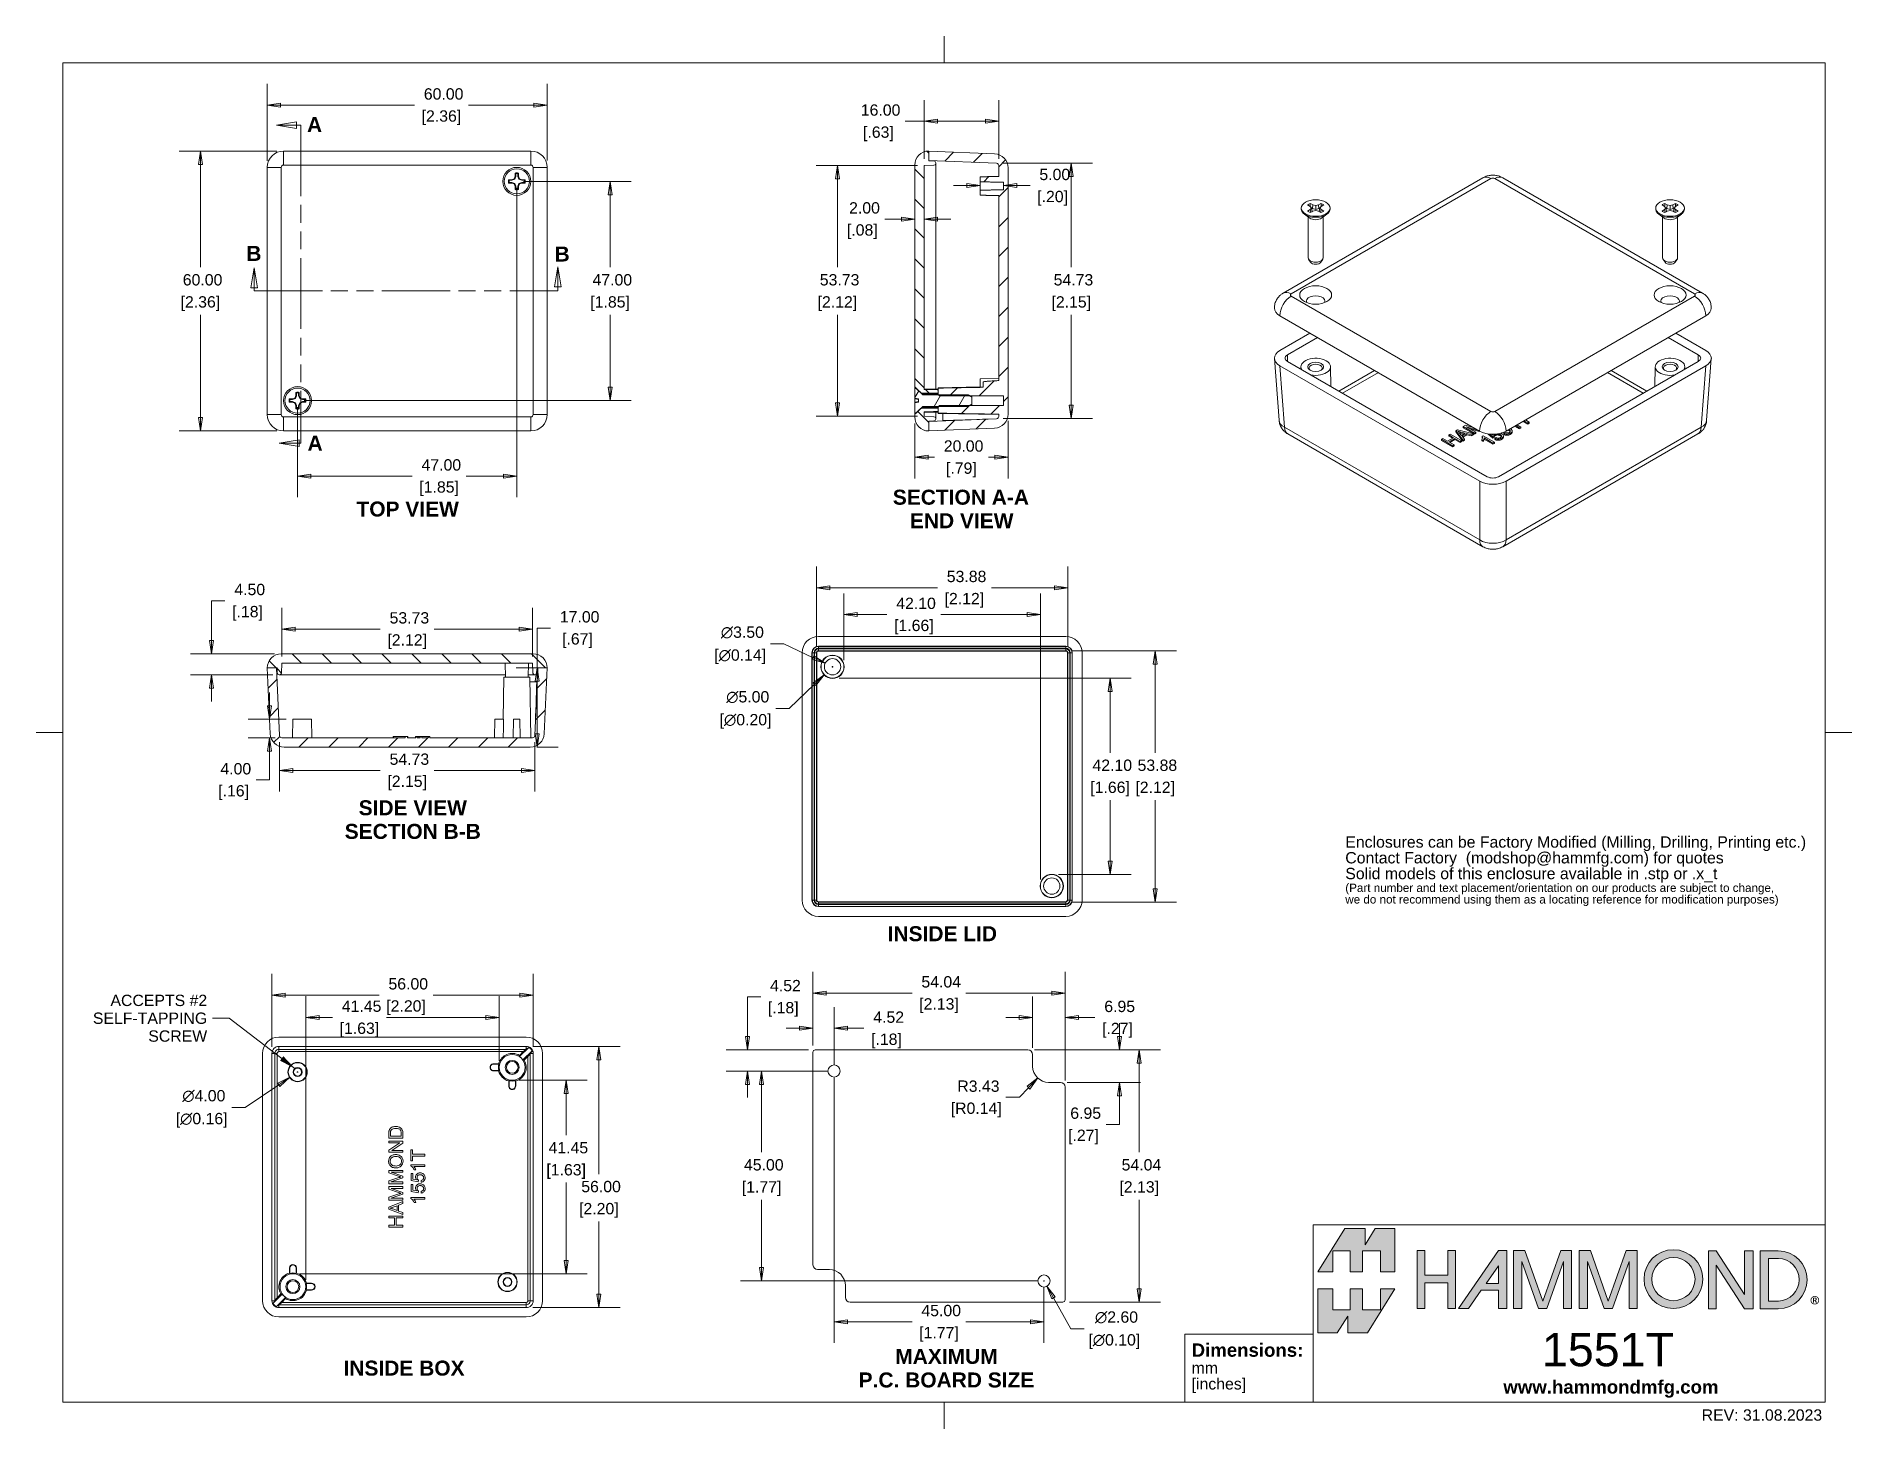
# Model space of a CAD drawing. Header units: millimetres. Extents: x 5 to 394, y 5 to 303.
import ezdxf

# ---------------------------------------------------------------- set-up
doc = ezdxf.new("R2010")
doc.units = ezdxf.units.MM
doc.header["$LTSCALE"] = 1.428571
doc.linetypes.add('DOUBLE_DASH_CHAIN', pattern=[1.2403, 0.6614, -0.0827, 0.1654, -0.0827, 0.1654, -0.0827])
doc.layers.get('0').update_dxf_attribs({"lineweight": 25})
for name, color, linetype, lineweight in [('Dimension (ANSI)', 7, 'Continuous', 9), ('Hatch (ANSI)', 7, 'Continuous', 9), ('Section Line (ANSI)', 7, 'DOUBLE_DASH_CHAIN', 9), ('Sketch Geometry (ANSI)', 7, 'Continuous', 9), ('Symbol (ANSI)', 7, 'Continuous', 9), ('Visible (ANSI)', 7, 'Continuous', 9), ('Visible Narrow (ANSI)', 7, 'Continuous', 9)]:
    doc.layers.add(name, color=color, linetype=linetype, lineweight=lineweight)
doc.styles.add('Label Text (ANSI)', font='arialbd.ttf')
doc.styles.add('Note Text (ANSI)', font='arial.ttf')
doc.styles.add('Text Style20', font='arial.ttf')
doc.dimstyles.new('Default - mm_inch (ANSI)', dxfattribs={"dimscale": 1.428571, "dimtxt": 1.7, "dimasz": 2, "dimexe": 3.175, "dimexo": 1, "dimgap": 0.8, "dimtad": 0, "dimtih": 1, "dimtoh": 1, "dimrnd": 1e-08, "dimzin": 4, "dimdsep": 46, "dimtxsty": 'Note Text (ANSI)', "dimblk": 'Filled-1', "dimcen": 0.09, "dimdle": 10, "dimclrd": 256, "dimclre": 256, "dimclrt": 256, "dimadec": 1, "dimazin": 0, "dimtfac": 1.176471, "dimtofl": 0, "dimtmove": 0, "dimatfit": 3, "dimfxl": 0, "dimtolj": 1, "dimtzin": 0, "dimlwd": -1, "dimlwe": -1, "dimarcsym": 0})
doc.dimstyles.new('Default - mm_inch (ANSI)$7', dxfattribs={"dimscale": 1.428571, "dimtxt": 1.7, "dimasz": 2.5, "dimexe": 3.175, "dimexo": 1, "dimgap": 0.8, "dimtad": 0, "dimtih": 1, "dimtoh": 1, "dimrnd": 1e-08, "dimzin": 4, "dimdsep": 46, "dimtxsty": 'Note Text (ANSI)', "dimblk": 'Filled-1', "dimcen": 0.09, "dimdle": 10, "dimclrd": 256, "dimclre": 256, "dimclrt": 256, "dimadec": 1, "dimazin": 0, "dimtfac": 1.176471, "dimtofl": 0, "dimtmove": 0, "dimatfit": 3, "dimfxl": 0, "dimtolj": 1, "dimtzin": 0, "dimlwd": -1, "dimlwe": -1, "dimarcsym": 0})
pattern_1 = [(45, (0, 0), (-3.207234, 3.207234), [])]
pattern_2 = [(135.0002, (0, 0), (-3.20722, -3.207246), [])]

msp = doc.modelspace()

# ---------------------------------------------------------------- texts
at = {"layer": 'Symbol (ANSI)', "attachment_point": 7, "style": 'Label Text (ANSI)'}
for s, insert, char_height in [('SECTION A-A', (188.6001, 202.9946), 3.214286), ('TOP VIEW', (73.6249, 200.4618), 3.21429), ('END VIEW', (192.2674, 197.9926), 3.21429), ('SIDE VIEW', (74.102, 136.4271), 3.21429), ('SECTION B-B', (71.1094, 131.3688), 3.214286), ('INSIDE LID', (187.4886, 109.4355), 3.21429), ('INSIDE BOX', (70.8551, 16.3306), 3.21429), ('MAXIMUM', (189.1223, 18.8522), 3.21429), ('P.C. BOARD SIZE', (181.267, 13.7914), 3.214286)]:
    msp.add_mtext(s, dxfattribs=dict(at, insert=insert, char_height=char_height))
at = {"layer": 'Symbol (ANSI)', "color": 5, "true_color": 0x0000ff, "insert": (285.5895, 123.1859), "char_height": 2.4285715, "width": 98.78474, "attachment_point": 4, "line_spacing_factor": 0.834474, "style": 'Note Text (ANSI)'}
msp.add_mtext('{\\H1.00001x;Enclosures can be Factory Modified (Milling, Drilling, Printing etc.)\\PContact Factory  (modshop@hammfg.com) for quotes\\H1.2001x; \\H0.83326x;\\PSolid models of this enclosure available in .stp or .x_t\\H1.17362x; \\H0.85207x;\\P\\H0.73528x;(Part number and text placement/orientation on our products are subject to change,\\H1.23372x; \\H0.81056x;\\Pwe do not recommend using them as a locating reference for modification purposes)\\fCalibri|b0|i0|c0|p34;\\H1.06945x; \\H0.93506x;\\P\\H1.0709x; }', dxfattribs=at)
at = {"layer": 'Symbol (ANSI)', "insert": (41.6306, 92.9606), "char_height": 2.428571, "width": 24.513394, "attachment_point": 6, "line_spacing_factor": 0.944221, "style": 'Note Text (ANSI)'}
msp.add_mtext('\\fArial|b0|i0;ACCEPTS #2\\P\\fArial|b0|i0;SELF-TAPPING\\P\\fArial|b0|i0;SCREW', dxfattribs=at)

# ---------------------------------------------------------------- blocks, each defined once
blk = doc.blocks.new('Title Blocks HAMMOND')
at = {"layer": 'Sketch Geometry (ANSI)'}
for p, q in [((270, 36.2), (193.21, 36.2)), ((193.21, 36.2), (193.21, 9.64)), ((270, 9.64), (270, 36.2)), ((173.94, 9.64), (173.94, 19.84)), ((173.94, 19.84), (193.21, 19.84)), ((193.21, 19.84), (193.21, 9.64)), ((193.21, 9.64), (173.94, 9.64)), ((193.21, 9.64), (270, 9.64))]:
    blk.add_line(p, q, dxfattribs=at)
at = {"layer": 'Symbol (ANSI)', "insert": (174.95, 14.72), "char_height": 1.7, "width": 30.7233, "attachment_point": 4, "line_spacing_factor": 0.845197, "style": 'Note Text (ANSI)'}
blk.add_mtext('{\\fArial|b1|i0|c0|p34;\\H1.17647x;Dimensions:\\fArial|b0|i0|c0|p34;\\H0.85x;\\Pmm\\H1.23561x; \\H0.80932x;\\P[inches]\\H1.1281x; }', dxfattribs=at)
at = {"layer": 'Symbol (ANSI)', "insert": (237.87, 11.6), "char_height": 2, "width": 63.9641, "attachment_point": 5, "style": 'Note Text (ANSI)'}
blk.add_mtext('\\fArial|b1|i0;{\\H2.0000;www.hammondmfg.com}', dxfattribs=at)
at = {"layer": 'Symbol (ANSI)'}
for tag, p, height, style in [('<TITLE>_001', (227.52, 15.01), 5, 'Text Style20'), ('REV:Date_<DD.MM.YYYY>_001', (251.48, 6.84), 1.7, 'Note Text (ANSI)')]:
    blk.add_attdef(tag, p, '', height=height, dxfattribs=dict(at, style=style))
blk = doc.blocks.new('2dTransSection0')
at = {"layer": 'Section Line (ANSI)', "linetype": 'Continuous'}
for p, q in [((42.55, 199.55), (39.55, 199.05)), ((42.55, 199.05), (39.55, 199.05)), ((39.55, 199.05), (42.55, 198.55)), ((42.55, 198.55), (42.55, 199.55)), ((43.19, 199.05), (42.55, 199.05)), ((43.19, 199.05), (43.19, 193.21)), ((43.19, 157.21), (43.19, 151.36)), ((42.93, 151.86), (39.93, 151.36)), ((42.93, 151.36), (39.93, 151.36)), ((39.93, 151.36), (42.93, 150.86)), ((42.93, 150.86), (42.93, 151.86)), ((43.19, 151.36), (42.93, 151.36))]:
    blk.add_line(p, q, dxfattribs=at)
at = {"layer": 'Section Line (ANSI)', "linetype": 'DOUBLE_DASH_CHAIN', "ltscale": 11.24653}
blk.add_line((43.19, 199.05), (43.19, 151.36), dxfattribs=at)
at = {"layer": 'Section Line (ANSI)', "linetype": 'Continuous', "flags": 128}
for points in [[(42.55, 199.55), (39.55, 199.05), (42.55, 198.55), (42.55, 199.55)], [(42.93, 151.86), (39.93, 151.36), (42.93, 150.86), (42.93, 151.86)]]:
    blk.add_lwpolyline(points, dxfattribs=at)
at = {"layer": 'Section Line (ANSI)'}
for points in [[(42.55, 199.55), (39.55, 199.05), (42.55, 198.55), (42.55, 199.55)], [(42.93, 151.86), (39.93, 151.36), (42.93, 150.86), (42.93, 151.86)]]:
    blk.add_solid(points, dxfattribs=at)
at = {"layer": 'Section Line (ANSI)', "char_height": 2.25, "attachment_point": 7, "style": 'Label Text (ANSI)'}
for insert in [(44.12, 198.02), (44.2, 150.23)]:
    blk.add_mtext('A', dxfattribs=dict(at, insert=insert))
blk = doc.blocks.new('2dTransSection1')
at = {"layer": 'Section Line (ANSI)', "linetype": 'Continuous'}
for p, q in [((36.21, 177.64), (35.71, 174.64)), ((36.21, 174.64), (36.21, 177.64)), ((36.71, 174.64), (36.21, 177.64)), ((81.76, 177.82), (81.26, 174.82)), ((81.76, 174.82), (81.76, 177.82)), ((82.26, 174.82), (81.76, 177.82)), ((35.71, 174.64), (36.71, 174.64)), ((36.21, 174.19), (36.21, 174.64)), ((81.26, 174.82), (82.26, 174.82)), ((81.76, 174.19), (81.76, 174.82)), ((36.21, 174.19), (41.53, 174.19)), ((76.45, 174.19), (81.76, 174.19))]:
    blk.add_line(p, q, dxfattribs=at)
at = {"layer": 'Section Line (ANSI)', "linetype": 'DOUBLE_DASH_CHAIN', "ltscale": 10.81391}
blk.add_line((36.21, 174.19), (81.76, 174.19), dxfattribs=at)
at = {"layer": 'Section Line (ANSI)', "linetype": 'Continuous', "flags": 128}
for points in [[(36.71, 174.64), (36.21, 177.64), (35.71, 174.64), (36.71, 174.64)], [(82.26, 174.82), (81.76, 177.82), (81.26, 174.82), (82.26, 174.82)]]:
    blk.add_lwpolyline(points, dxfattribs=at)
at = {"layer": 'Section Line (ANSI)'}
for points in [[(36.71, 174.64), (36.21, 177.64), (35.71, 174.64), (36.71, 174.64)], [(82.26, 174.82), (81.76, 177.82), (81.26, 174.82), (82.26, 174.82)]]:
    blk.add_solid(points, dxfattribs=at)
at = {"layer": 'Section Line (ANSI)', "char_height": 2.25, "attachment_point": 7, "style": 'Label Text (ANSI)'}
for insert in [(35.01, 178.7), (81.27, 178.61)]:
    blk.add_mtext('B', dxfattribs=dict(at, insert=insert))
blk = doc.blocks.new('Filled-1')
at = {"color": 0}
for p, q in [((0, 0), (-1, 0.15)), ((-1, 0.15), (-1, -0.15)), ((-1, 0), (0, 0)), ((-1, -0.15), (0, 0))]:
    blk.add_line(p, q, dxfattribs=at)
at = {"color": 0, "flags": 128}
blk.add_lwpolyline([(-1, -0.15), (0, 0), (-1, 0.15), (-1, -0.15)], dxfattribs=at)
at = {"color": 0}
blk.add_solid([(-1, -0.15), (0, 0), (-1, 0.15), (-1, -0.15)], dxfattribs=at)
blk = doc.blocks.new('*D13')
at = {"layer": 'Defpoints', "color": 0, "transparency": 16777216}
for p in [(211.3, 285.23), (195.3, 275.71), (211.3, 275.71)]:
    blk.add_point(p, dxfattribs=at)
at = {"layer": 'Dimension (ANSI)', "transparency": 16777216}
for p, q in [((195.3, 277.14), (195.3, 289.77)), ((211.3, 277.14), (211.3, 289.77)), ((195.3, 285.23), (191.28, 285.23)), ((208.44, 285.23), (198.16, 285.23))]:
    blk.add_line(p, q, dxfattribs=at)
at = {"layer": 'Dimension (ANSI)', "transparency": 16777216, "xscale": 2.857142857142857, "yscale": 2.857142857142857, "zscale": 2.857142857142857, "rotation": 180}
blk.add_blockref('Filled-1', (195.3, 285.23), dxfattribs=at)
at = {"layer": 'Dimension (ANSI)', "transparency": 16777216, "xscale": 2.857142857142857, "yscale": 2.857142857142857, "zscale": 2.857142857142857}
blk.add_blockref('Filled-1', (211.3, 285.23), dxfattribs=at)
at = {"layer": 'Dimension (ANSI)', "transparency": 16777216, "char_height": 2.429, "attachment_point": 5, "style": 'Note Text (ANSI)'}
for s, insert in [('\\A1; 16.00', (185.51, 287.61)), ('\\A1;[.63]', (185.51, 282.53))]:
    blk.add_mtext(s, dxfattribs=dict(at, insert=insert))
blk = doc.blocks.new('*D14')
at = {"layer": 'Defpoints', "color": 0, "transparency": 16777216}
for p in [(193.3, 221.84), (213.3, 222.46), (213.3, 213.21)]:
    blk.add_point(p, dxfattribs=at)
at = {"layer": 'Dimension (ANSI)', "transparency": 16777216}
for p, q in [((193.3, 220.42), (193.3, 208.68)), ((213.3, 221.03), (213.3, 208.68)), ((196.16, 213.21), (197.52, 213.21)), ((210.44, 213.21), (209.08, 213.21))]:
    blk.add_line(p, q, dxfattribs=at)
at = {"layer": 'Dimension (ANSI)', "transparency": 16777216, "xscale": 2.857142857142857, "yscale": 2.857142857142857, "zscale": 2.857142857142857, "rotation": 180}
blk.add_blockref('Filled-1', (193.3, 213.21), dxfattribs=at)
at = {"layer": 'Dimension (ANSI)', "transparency": 16777216, "xscale": 2.857142857142857, "yscale": 2.857142857142857, "zscale": 2.857142857142857}
blk.add_blockref('Filled-1', (213.3, 213.21), dxfattribs=at)
at = {"layer": 'Dimension (ANSI)', "transparency": 16777216, "char_height": 2.429, "attachment_point": 5, "style": 'Note Text (ANSI)'}
for s, insert in [('\\A1; 20.00', (203.3, 215.6)), ('\\A1;[.79]', (203.3, 210.51))]:
    blk.add_mtext(s, dxfattribs=dict(at, insert=insert))
blk = doc.blocks.new('*D15')
at = {"layer": 'Defpoints', "color": 0, "transparency": 16777216}
for p in [(210.82, 276.21), (210.82, 221.48), (226.85, 221.48)]:
    blk.add_point(p, dxfattribs=at)
at = {"layer": 'Dimension (ANSI)', "transparency": 16777216}
for p, q in [((212.25, 276.21), (231.38, 276.21)), ((226.85, 273.35), (226.85, 253.93)), ((226.85, 224.34), (226.85, 243.76)), ((212.25, 221.48), (231.38, 221.48))]:
    blk.add_line(p, q, dxfattribs=at)
at = {"layer": 'Dimension (ANSI)', "transparency": 16777216, "xscale": 2.857142857142857, "yscale": 2.857142857142857, "zscale": 2.857142857142857}
for p, rotation in [((226.85, 276.21), 90), ((226.85, 221.48), 270)]:
    blk.add_blockref('Filled-1', p, dxfattribs=dict(at, rotation=rotation))
at = {"layer": 'Dimension (ANSI)', "transparency": 16777216, "char_height": 2.429, "attachment_point": 5, "style": 'Note Text (ANSI)'}
for s, insert in [('\\A1; 54.73', (226.85, 251.23)), ('\\A1;[2.15]', (226.85, 246.14))]:
    blk.add_mtext(s, dxfattribs=dict(at, insert=insert))
blk = doc.blocks.new('*D16')
at = {"layer": 'Defpoints', "color": 0, "transparency": 16777216}
for p in [(193.3, 264.48), (195.3, 264.48), (195.3, 264.26)]:
    blk.add_point(p, dxfattribs=at)
at = {"layer": 'Dimension (ANSI)', "transparency": 16777216}
for p, q in [((190.44, 264.26), (186.9, 264.26)), ((198.16, 264.26), (201.01, 264.26))]:
    blk.add_line(p, q, dxfattribs=at)
at = {"layer": 'Dimension (ANSI)', "transparency": 16777216, "xscale": 2.857142857142857, "yscale": 2.857142857142857, "zscale": 2.857142857142857}
blk.add_blockref('Filled-1', (193.3, 264.26), dxfattribs=at)
at = {"layer": 'Dimension (ANSI)', "transparency": 16777216, "xscale": 2.857142857142857, "yscale": 2.857142857142857, "zscale": 2.857142857142857, "rotation": 180}
blk.add_blockref('Filled-1', (195.3, 264.26), dxfattribs=at)
at = {"layer": 'Dimension (ANSI)', "transparency": 16777216, "char_height": 2.429, "attachment_point": 5, "style": 'Note Text (ANSI)'}
for s, insert in [('\\A1; 2.00', (182.06, 266.64)), ('\\A1;[.08]', (182.06, 261.56))]:
    blk.add_mtext(s, dxfattribs=dict(at, insert=insert))
blk = doc.blocks.new('*D17')
at = {"layer": 'Defpoints', "color": 0, "transparency": 16777216}
for p in [(195.3, 275.71), (176.72, 221.98), (195.3, 221.98)]:
    blk.add_point(p, dxfattribs=at)
at = {"layer": 'Dimension (ANSI)', "transparency": 16777216}
for p, q in [((193.87, 275.71), (172.19, 275.71)), ((176.72, 272.85), (176.72, 253.93)), ((176.72, 224.84), (176.72, 243.76)), ((193.87, 221.98), (172.19, 221.98))]:
    blk.add_line(p, q, dxfattribs=at)
at = {"layer": 'Dimension (ANSI)', "transparency": 16777216, "xscale": 2.857142857142857, "yscale": 2.857142857142857, "zscale": 2.857142857142857}
for p, rotation in [((176.72, 275.71), 90), ((176.72, 221.98), 270)]:
    blk.add_blockref('Filled-1', p, dxfattribs=dict(at, rotation=rotation))
at = {"layer": 'Dimension (ANSI)', "transparency": 16777216, "char_height": 2.429, "attachment_point": 5, "style": 'Note Text (ANSI)'}
for s, insert in [('\\A1; 53.73', (176.72, 251.23)), ('\\A1;[2.12]', (176.72, 246.14))]:
    blk.add_mtext(s, dxfattribs=dict(at, insert=insert))
blk = doc.blocks.new('*D18')
at = {"layer": 'Defpoints', "color": 0, "transparency": 16777216}
for p in [(57.14, 153.55), (111.87, 153.55), (111.87, 146.1)]:
    blk.add_point(p, dxfattribs=at)
at = {"layer": 'Dimension (ANSI)', "transparency": 16777216}
for p, q in [((57.14, 152.12), (57.14, 141.56)), ((111.87, 152.12), (111.87, 141.56)), ((59.99, 146.1), (78.72, 146.1)), ((109.01, 146.1), (90.28, 146.1))]:
    blk.add_line(p, q, dxfattribs=at)
at = {"layer": 'Dimension (ANSI)', "transparency": 16777216, "xscale": 2.857142857142857, "yscale": 2.857142857142857, "zscale": 2.857142857142857, "rotation": 180}
blk.add_blockref('Filled-1', (57.14, 146.1), dxfattribs=at)
at = {"layer": 'Dimension (ANSI)', "transparency": 16777216, "xscale": 2.857142857142857, "yscale": 2.857142857142857, "zscale": 2.857142857142857}
blk.add_blockref('Filled-1', (111.87, 146.1), dxfattribs=at)
at = {"layer": 'Dimension (ANSI)', "transparency": 16777216, "char_height": 2.429, "attachment_point": 5, "style": 'Note Text (ANSI)'}
for s, insert in [('\\A1; 54.73', (84.5, 148.48)), ('\\A1;[2.15]', (84.5, 143.4))]:
    blk.add_mtext(s, dxfattribs=dict(at, insert=insert))
blk = doc.blocks.new('*D19')
at = {"layer": 'Defpoints', "color": 0, "transparency": 16777216}
for p in [(57.64, 176.39), (57.64, 169.07), (111.37, 169.07)]:
    blk.add_point(p, dxfattribs=at)
at = {"layer": 'Dimension (ANSI)', "transparency": 16777216}
for p, q in [((57.64, 170.5), (57.64, 180.93)), ((111.37, 170.5), (111.37, 180.93)), ((60.49, 176.39), (78.72, 176.39)), ((108.51, 176.39), (90.28, 176.39))]:
    blk.add_line(p, q, dxfattribs=at)
at = {"layer": 'Dimension (ANSI)', "transparency": 16777216, "xscale": 2.857142857142857, "yscale": 2.857142857142857, "zscale": 2.857142857142857, "rotation": 180}
blk.add_blockref('Filled-1', (57.64, 176.39), dxfattribs=at)
at = {"layer": 'Dimension (ANSI)', "transparency": 16777216, "xscale": 2.857142857142857, "yscale": 2.857142857142857, "zscale": 2.857142857142857}
blk.add_blockref('Filled-1', (111.37, 176.39), dxfattribs=at)
at = {"layer": 'Dimension (ANSI)', "transparency": 16777216, "char_height": 2.429, "attachment_point": 5, "style": 'Note Text (ANSI)'}
for s, insert in [('\\A1; 53.73', (84.5, 178.77)), ('\\A1;[2.12]', (84.5, 173.69))]:
    blk.add_mtext(s, dxfattribs=dict(at, insert=insert))
blk = doc.blocks.new('*D20')
at = {"layer": 'Defpoints', "color": 0, "transparency": 16777216}
for p in [(114.5, 168.07), (110.89, 151.07), (112.36, 151.07)]:
    blk.add_point(p, dxfattribs=at)
at = {"layer": 'Dimension (ANSI)', "transparency": 16777216}
for p, q in [((112.36, 168.07), (112.36, 176.61)), ((112.36, 176.61), (115.22, 176.61)), ((113.07, 168.07), (107.83, 168.07)), ((112.36, 153.93), (112.36, 165.22)), ((112.32, 151.07), (116.9, 151.07))]:
    blk.add_line(p, q, dxfattribs=at)
at = {"layer": 'Dimension (ANSI)', "transparency": 16777216, "xscale": 2.857142857142857, "yscale": 2.857142857142857, "zscale": 2.857142857142857}
for p, rotation in [((112.36, 168.07), 90), ((112.36, 151.07), 270)]:
    blk.add_blockref('Filled-1', p, dxfattribs=dict(at, rotation=rotation))
at = {"layer": 'Dimension (ANSI)', "transparency": 16777216, "char_height": 2.429, "attachment_point": 5, "style": 'Note Text (ANSI)'}
for s, insert in [('\\A1; 17.00', (121, 178.99)), ('\\A1;[.67]', (121, 173.91))]:
    blk.add_mtext(s, dxfattribs=dict(at, insert=insert))
blk = doc.blocks.new('*D21')
at = {"layer": 'Defpoints', "color": 0, "transparency": 16777216}
for p in [(57.5, 171.07), (42.58, 166.57), (57.16, 166.57)]:
    blk.add_point(p, dxfattribs=at)
at = {"layer": 'Dimension (ANSI)', "transparency": 16777216}
for p, q in [((42.58, 173.93), (42.58, 182.46)), ((42.58, 182.46), (45.44, 182.46)), ((56.07, 171.07), (38.05, 171.07)), ((55.73, 166.57), (38.05, 166.57)), ((42.58, 163.72), (42.58, 160.86))]:
    blk.add_line(p, q, dxfattribs=at)
at = {"layer": 'Dimension (ANSI)', "transparency": 16777216, "xscale": 2.857142857142857, "yscale": 2.857142857142857, "zscale": 2.857142857142857}
for p, rotation in [((42.58, 171.07), 270), ((42.58, 166.57), 90)]:
    blk.add_blockref('Filled-1', p, dxfattribs=dict(at, rotation=rotation))
at = {"layer": 'Dimension (ANSI)', "transparency": 16777216, "char_height": 2.429, "attachment_point": 5, "style": 'Note Text (ANSI)'}
for s, insert in [('\\A1; 4.50', (50.28, 184.85)), ('\\A1;[.18]', (50.28, 179.76))]:
    blk.add_mtext(s, dxfattribs=dict(at, insert=insert))
blk = doc.blocks.new('*D22')
at = {"layer": 'Defpoints', "color": 0, "transparency": 16777216}
for p in [(58, 278.84), (40.17, 218.84), (58, 218.84)]:
    blk.add_point(p, dxfattribs=at)
at = {"layer": 'Dimension (ANSI)', "transparency": 16777216}
for p, q in [((56.57, 278.84), (35.64, 278.84)), ((40.17, 275.99), (40.17, 253.93)), ((40.17, 221.7), (40.17, 243.76)), ((56.57, 218.84), (35.64, 218.84))]:
    blk.add_line(p, q, dxfattribs=at)
at = {"layer": 'Dimension (ANSI)', "transparency": 16777216, "xscale": 2.857142857142857, "yscale": 2.857142857142857, "zscale": 2.857142857142857}
for p, rotation in [((40.17, 278.84), 90), ((40.17, 218.84), 270)]:
    blk.add_blockref('Filled-1', p, dxfattribs=dict(at, rotation=rotation))
at = {"layer": 'Dimension (ANSI)', "transparency": 16777216, "char_height": 2.429, "attachment_point": 5, "style": 'Note Text (ANSI)'}
for s, insert in [('\\A1; 60.00', (40.17, 251.23)), ('\\A1;[2.36]', (40.17, 246.14))]:
    blk.add_mtext(s, dxfattribs=dict(at, insert=insert))
blk = doc.blocks.new('*D23')
at = {"layer": 'Defpoints', "color": 0, "transparency": 16777216}
for p in [(114.5, 288.68), (54.5, 275.34), (114.5, 275.35)]:
    blk.add_point(p, dxfattribs=at)
at = {"layer": 'Dimension (ANSI)', "transparency": 16777216}
for p, q in [((54.5, 276.77), (54.5, 293.22)), ((114.5, 276.78), (114.5, 293.22)), ((57.36, 288.68), (86.06, 288.68)), ((111.64, 288.68), (97.62, 288.68))]:
    blk.add_line(p, q, dxfattribs=at)
at = {"layer": 'Dimension (ANSI)', "transparency": 16777216, "xscale": 2.857142857142857, "yscale": 2.857142857142857, "zscale": 2.857142857142857, "rotation": 180}
blk.add_blockref('Filled-1', (54.5, 288.68), dxfattribs=at)
at = {"layer": 'Dimension (ANSI)', "transparency": 16777216, "xscale": 2.857142857142857, "yscale": 2.857142857142857, "zscale": 2.857142857142857}
blk.add_blockref('Filled-1', (114.5, 288.68), dxfattribs=at)
at = {"layer": 'Dimension (ANSI)', "transparency": 16777216, "char_height": 2.429, "attachment_point": 5, "style": 'Note Text (ANSI)'}
for s, insert in [('\\A1; 60.00', (91.84, 291.06)), ('\\A1;[2.36]', (91.84, 285.98))]:
    blk.add_mtext(s, dxfattribs=dict(at, insert=insert))
blk = doc.blocks.new('*D24')
at = {"layer": 'Defpoints', "color": 0, "transparency": 16777216}
for p in [(108, 272.34), (61, 225.34), (128, 225.34)]:
    blk.add_point(p, dxfattribs=at)
at = {"layer": 'Dimension (ANSI)', "transparency": 16777216}
for p, q in [((109.43, 272.34), (132.54, 272.34)), ((128, 269.49), (128, 253.93)), ((128, 228.2), (128, 243.76)), ((62.43, 225.34), (132.54, 225.34))]:
    blk.add_line(p, q, dxfattribs=at)
at = {"layer": 'Dimension (ANSI)', "transparency": 16777216, "xscale": 2.857142857142857, "yscale": 2.857142857142857, "zscale": 2.857142857142857}
for p, rotation in [((128, 272.34), 90), ((128, 225.34), 270)]:
    blk.add_blockref('Filled-1', p, dxfattribs=dict(at, rotation=rotation))
at = {"layer": 'Dimension (ANSI)', "transparency": 16777216, "char_height": 2.429, "attachment_point": 5, "style": 'Note Text (ANSI)'}
for s, insert in [('\\A1; 47.00', (128, 251.23)), ('\\A1;[1.85]', (128, 246.14))]:
    blk.add_mtext(s, dxfattribs=dict(at, insert=insert))
blk = doc.blocks.new('*D25')
at = {"layer": 'Defpoints', "color": 0, "transparency": 16777216}
for p in [(108, 272.34), (61, 225.34), (61, 209.17)]:
    blk.add_point(p, dxfattribs=at)
at = {"layer": 'Dimension (ANSI)', "transparency": 16777216}
for p, q in [((108, 270.92), (108, 204.63)), ((61, 223.92), (61, 204.63)), ((63.86, 209.17), (85.57, 209.17)), ((105.14, 209.17), (97.13, 209.17))]:
    blk.add_line(p, q, dxfattribs=at)
at = {"layer": 'Dimension (ANSI)', "transparency": 16777216, "xscale": 2.857142857142857, "yscale": 2.857142857142857, "zscale": 2.857142857142857, "rotation": 180}
blk.add_blockref('Filled-1', (61, 209.17), dxfattribs=at)
at = {"layer": 'Dimension (ANSI)', "transparency": 16777216, "xscale": 2.857142857142857, "yscale": 2.857142857142857, "zscale": 2.857142857142857}
blk.add_blockref('Filled-1', (108, 209.17), dxfattribs=at)
at = {"layer": 'Dimension (ANSI)', "transparency": 16777216, "char_height": 2.429, "attachment_point": 5, "style": 'Note Text (ANSI)'}
for s, insert in [('\\A1; 47.00', (91.35, 211.55)), ('\\A1;[1.85]', (91.35, 206.47))]:
    blk.add_mtext(s, dxfattribs=dict(at, insert=insert))
blk = doc.blocks.new('*D26')
at = {"layer": 'Defpoints', "color": 0, "transparency": 16777216}
for p in [(60, 157.07), (54.98, 153.07), (57.63, 153.07)]:
    blk.add_point(p, dxfattribs=at)
at = {"layer": 'Dimension (ANSI)', "transparency": 16777216}
for p, q in [((54.98, 159.93), (54.98, 162.79)), ((58.57, 157.07), (50.44, 157.07)), ((56.21, 153.07), (50.44, 153.07)), ((54.98, 150.22), (54.98, 144.05)), ((54.98, 144.05), (52.12, 144.05))]:
    blk.add_line(p, q, dxfattribs=at)
at = {"layer": 'Dimension (ANSI)', "transparency": 16777216, "xscale": 2.857142857142857, "yscale": 2.857142857142857, "zscale": 2.857142857142857}
for p, rotation in [((54.98, 157.07), 270), ((54.98, 153.07), 90)]:
    blk.add_blockref('Filled-1', p, dxfattribs=dict(at, rotation=rotation))
at = {"layer": 'Dimension (ANSI)', "transparency": 16777216, "char_height": 2.429, "attachment_point": 5, "style": 'Note Text (ANSI)'}
for s, insert in [('\\A1; 4.00', (47.29, 146.43)), ('\\A1;[.16]', (47.29, 141.35))]:
    blk.add_mtext(s, dxfattribs=dict(at, insert=insert))
blk = doc.blocks.new('*D27')
at = {"layer": 'Defpoints', "color": 0, "transparency": 16777216}
for p in [(217.57, 86.18), (241.42, 86.18), (225.02, 32.14)]:
    blk.add_point(p, dxfattribs=at)
at = {"layer": 'Dimension (ANSI)', "transparency": 16777216}
for p, q in [((219, 86.18), (245.96, 86.18)), ((241.42, 83.32), (241.42, 64.24)), ((241.42, 35), (241.42, 54.08)), ((226.45, 32.14), (245.96, 32.14))]:
    blk.add_line(p, q, dxfattribs=at)
at = {"layer": 'Dimension (ANSI)', "transparency": 16777216, "xscale": 2.857142857142857, "yscale": 2.857142857142857, "zscale": 2.857142857142857}
for p, rotation in [((241.42, 86.18), 90), ((241.42, 32.14), 270)]:
    blk.add_blockref('Filled-1', p, dxfattribs=dict(at, rotation=rotation))
at = {"layer": 'Dimension (ANSI)', "transparency": 16777216, "char_height": 2.429, "attachment_point": 5, "style": 'Note Text (ANSI)'}
for s, insert in [('\\A1; 54.04', (241.42, 61.54)), ('\\A1;[2.13]', (241.42, 56.46))]:
    blk.add_mtext(s, dxfattribs=dict(at, insert=insert))
blk = doc.blocks.new('*D28')
at = {"layer": 'Defpoints', "color": 0, "transparency": 16777216}
for p in [(217.57, 86.18), (224.52, 79.23), (237.17, 79.23)]:
    blk.add_point(p, dxfattribs=at)
at = {"layer": 'Dimension (ANSI)', "transparency": 16777216}
for p, q in [((237.17, 89.04), (237.17, 91.89)), ((219, 86.18), (241.71, 86.18)), ((225.95, 79.23), (241.71, 79.23)), ((237.17, 76.37), (237.17, 70.22)), ((237.17, 70.22), (234.32, 70.22))]:
    blk.add_line(p, q, dxfattribs=at)
at = {"layer": 'Dimension (ANSI)', "transparency": 16777216, "xscale": 2.857142857142857, "yscale": 2.857142857142857, "zscale": 2.857142857142857}
for p, rotation in [((237.17, 86.18), 270), ((237.17, 79.23), 90)]:
    blk.add_blockref('Filled-1', p, dxfattribs=dict(at, rotation=rotation))
at = {"layer": 'Dimension (ANSI)', "transparency": 16777216, "char_height": 2.429, "attachment_point": 5, "style": 'Note Text (ANSI)'}
for s, insert in [('\\A1; 6.95', (229.47, 72.61)), ('\\A1;[.27]', (229.47, 67.52))]:
    blk.add_mtext(s, dxfattribs=dict(at, insert=insert))
blk = doc.blocks.new('*D29')
at = {"layer": 'Defpoints', "color": 0, "transparency": 16777216}
for p in [(218.57, 93.11), (218.57, 85.18), (225.52, 78.23)]:
    blk.add_point(p, dxfattribs=at)
at = {"layer": 'Dimension (ANSI)', "transparency": 16777216}
for p, q in [((218.57, 86.61), (218.57, 97.65)), ((225.52, 79.66), (225.52, 97.65)), ((215.72, 93.11), (212.86, 93.11)), ((228.38, 93.11), (231.91, 93.11))]:
    blk.add_line(p, q, dxfattribs=at)
at = {"layer": 'Dimension (ANSI)', "transparency": 16777216, "xscale": 2.857142857142857, "yscale": 2.857142857142857, "zscale": 2.857142857142857}
blk.add_blockref('Filled-1', (218.57, 93.11), dxfattribs=at)
at = {"layer": 'Dimension (ANSI)', "transparency": 16777216, "xscale": 2.857142857142857, "yscale": 2.857142857142857, "zscale": 2.857142857142857, "rotation": 180}
blk.add_blockref('Filled-1', (225.52, 93.11), dxfattribs=at)
at = {"layer": 'Dimension (ANSI)', "transparency": 16777216, "char_height": 2.429, "attachment_point": 5, "style": 'Note Text (ANSI)'}
for s, insert in [('\\A1; 6.95', (236.76, 95.49)), ('\\A1;[.27]', (236.76, 90.41))]:
    blk.add_mtext(s, dxfattribs=dict(at, insert=insert))
blk = doc.blocks.new('*D30')
at = {"layer": 'Defpoints', "color": 0, "transparency": 16777216}
for p in [(222, 82.66), (219.65, 80.17)]:
    blk.add_point(p, dxfattribs=at)
at = {"layer": 'Dimension (ANSI)', "transparency": 16777216}
for p, q in [((215.72, 76.02), (217.68, 78.09)), ((212.86, 76.02), (215.72, 76.02))]:
    blk.add_line(p, q, dxfattribs=at)
at = {"layer": 'Dimension (ANSI)', "transparency": 16777216, "xscale": 2.857142857142857, "yscale": 2.857142857142857, "zscale": 2.857142857142857, "rotation": 46.58485031350623}
blk.add_blockref('Filled-1', (219.65, 80.17), dxfattribs=at)
at = {"layer": 'Dimension (ANSI)', "transparency": 16777216, "attachment_point": 5, "style": 'Note Text (ANSI)'}
for s, insert, char_height in [('\\A1; R3.43', (206.48, 78.4), 2.429), ('\\A1;[R0.14]', (206.48, 73.32), 2.4286)]:
    blk.add_mtext(s, dxfattribs=dict(at, insert=insert, char_height=char_height))
blk = doc.blocks.new('*D31')
at = {"layer": 'Defpoints', "color": 0, "transparency": 16777216}
for p in [(171.48, 98.38), (171.48, 85.68), (225.52, 78.23)]:
    blk.add_point(p, dxfattribs=at)
at = {"layer": 'Dimension (ANSI)', "transparency": 16777216}
for p, q in [((171.48, 87.11), (171.48, 102.92)), ((225.52, 79.66), (225.52, 102.92)), ((174.34, 98.38), (192.73, 98.38)), ((222.67, 98.38), (204.28, 98.38))]:
    blk.add_line(p, q, dxfattribs=at)
at = {"layer": 'Dimension (ANSI)', "transparency": 16777216, "xscale": 2.857142857142857, "yscale": 2.857142857142857, "zscale": 2.857142857142857, "rotation": 180}
blk.add_blockref('Filled-1', (171.48, 98.38), dxfattribs=at)
at = {"layer": 'Dimension (ANSI)', "transparency": 16777216, "xscale": 2.857142857142857, "yscale": 2.857142857142857, "zscale": 2.857142857142857}
blk.add_blockref('Filled-1', (225.52, 98.38), dxfattribs=at)
at = {"layer": 'Dimension (ANSI)', "transparency": 16777216, "char_height": 2.429, "attachment_point": 5, "style": 'Note Text (ANSI)'}
for s, insert in [('\\A1; 54.04', (198.5, 100.76)), ('\\A1;[2.13]', (198.5, 95.68))]:
    blk.add_mtext(s, dxfattribs=dict(at, insert=insert))
blk = doc.blocks.new('*D32')
at = {"layer": 'Defpoints', "color": 0, "transparency": 16777216}
for p in [(171.48, 90.81), (171.48, 85.68), (176, 81.66)]:
    blk.add_point(p, dxfattribs=at)
at = {"layer": 'Dimension (ANSI)', "transparency": 16777216}
for p, q in [((171.48, 87.11), (171.48, 95.34)), ((176, 83.09), (176, 95.34)), ((168.63, 90.81), (165.77, 90.81)), ((178.86, 90.81), (182.41, 90.81))]:
    blk.add_line(p, q, dxfattribs=at)
at = {"layer": 'Dimension (ANSI)', "transparency": 16777216, "xscale": 2.857142857142857, "yscale": 2.857142857142857, "zscale": 2.857142857142857}
blk.add_blockref('Filled-1', (171.48, 90.81), dxfattribs=at)
at = {"layer": 'Dimension (ANSI)', "transparency": 16777216, "xscale": 2.857142857142857, "yscale": 2.857142857142857, "zscale": 2.857142857142857, "rotation": 180}
blk.add_blockref('Filled-1', (176, 90.81), dxfattribs=at)
at = {"layer": 'Dimension (ANSI)', "transparency": 16777216, "char_height": 2.429, "attachment_point": 5, "style": 'Note Text (ANSI)'}
for s, insert in [('\\A1; 4.52', (187.24, 93.19)), ('\\A1;[.18]', (187.24, 88.11))]:
    blk.add_mtext(s, dxfattribs=dict(at, insert=insert))
blk = doc.blocks.new('*D33')
at = {"layer": 'Defpoints', "color": 0, "transparency": 16777216}
for p in [(171.98, 86.18), (157.42, 81.66), (176, 81.66)]:
    blk.add_point(p, dxfattribs=at)
at = {"layer": 'Dimension (ANSI)', "transparency": 16777216}
for p, q in [((157.42, 89.04), (157.42, 97.57)), ((157.42, 97.57), (160.28, 97.57)), ((170.56, 86.18), (152.89, 86.18)), ((174.58, 81.66), (152.89, 81.66)), ((157.42, 78.8), (157.42, 75.95))]:
    blk.add_line(p, q, dxfattribs=at)
at = {"layer": 'Dimension (ANSI)', "transparency": 16777216, "xscale": 2.857142857142857, "yscale": 2.857142857142857, "zscale": 2.857142857142857}
for p, rotation in [((157.42, 86.18), 270), ((157.42, 81.66), 90)]:
    blk.add_blockref('Filled-1', p, dxfattribs=dict(at, rotation=rotation))
at = {"layer": 'Dimension (ANSI)', "transparency": 16777216, "char_height": 2.429, "attachment_point": 5, "style": 'Note Text (ANSI)'}
for s, insert in [('\\A1; 4.52', (165.11, 99.95)), ('\\A1;[.18]', (165.11, 94.87))]:
    blk.add_mtext(s, dxfattribs=dict(at, insert=insert))
blk = doc.blocks.new('*D34')
at = {"layer": 'Defpoints', "color": 0, "transparency": 16777216}
for p in [(176, 81.66), (160.47, 36.66), (221, 36.66)]:
    blk.add_point(p, dxfattribs=at)
at = {"layer": 'Dimension (ANSI)', "transparency": 16777216}
for p, q in [((174.58, 81.66), (155.93, 81.66)), ((160.47, 78.8), (160.47, 64.24)), ((160.47, 39.52), (160.47, 54.08)), ((219.58, 36.66), (155.93, 36.66))]:
    blk.add_line(p, q, dxfattribs=at)
at = {"layer": 'Dimension (ANSI)', "transparency": 16777216, "xscale": 2.857142857142857, "yscale": 2.857142857142857, "zscale": 2.857142857142857}
for p, rotation in [((160.47, 81.66), 90), ((160.47, 36.66), 270)]:
    blk.add_blockref('Filled-1', p, dxfattribs=dict(at, rotation=rotation))
at = {"layer": 'Dimension (ANSI)', "transparency": 16777216, "char_height": 2.429, "attachment_point": 5, "style": 'Note Text (ANSI)'}
for s, insert in [('\\A1; 45.00', (160.47, 61.54)), ('\\A1;[1.77]', (160.47, 56.46))]:
    blk.add_mtext(s, dxfattribs=dict(at, insert=insert))
blk = doc.blocks.new('*D35')
at = {"layer": 'Defpoints', "color": 0, "transparency": 16777216}
for p in [(176, 81.66), (221, 36.66), (221, 27.92)]:
    blk.add_point(p, dxfattribs=at)
at = {"layer": 'Dimension (ANSI)', "transparency": 16777216}
for p, q in [((176, 80.23), (176, 23.38)), ((221, 35.23), (221, 23.38)), ((178.86, 27.92), (192.73, 27.92)), ((218.15, 27.92), (204.28, 27.92))]:
    blk.add_line(p, q, dxfattribs=at)
at = {"layer": 'Dimension (ANSI)', "transparency": 16777216, "xscale": 2.857142857142857, "yscale": 2.857142857142857, "zscale": 2.857142857142857, "rotation": 180}
blk.add_blockref('Filled-1', (176, 27.92), dxfattribs=at)
at = {"layer": 'Dimension (ANSI)', "transparency": 16777216, "xscale": 2.857142857142857, "yscale": 2.857142857142857, "zscale": 2.857142857142857}
blk.add_blockref('Filled-1', (221, 27.92), dxfattribs=at)
at = {"layer": 'Dimension (ANSI)', "transparency": 16777216, "char_height": 2.429, "attachment_point": 5, "style": 'Note Text (ANSI)'}
for s, insert in [('\\A1; 45.00', (198.5, 30.3)), ('\\A1;[1.77]', (198.5, 25.22))]:
    blk.add_mtext(s, dxfattribs=dict(at, insert=insert))
blk = doc.blocks.new('*D36')
at = {"layer": 'Defpoints', "color": 0, "transparency": 16777216}
for p in [(220.37, 37.79), (221.64, 35.53)]:
    blk.add_point(p, dxfattribs=at)
at = {"layer": 'Dimension (ANSI)', "transparency": 16777216}
for p, q in [((220.88, 36.66), (221.13, 36.66)), ((221, 36.53), (221, 36.79)), ((226.74, 26.4), (223.03, 33.03)), ((229.6, 26.4), (226.74, 26.4))]:
    blk.add_line(p, q, dxfattribs=at)
at = {"layer": 'Dimension (ANSI)', "transparency": 16777216, "xscale": 2.857142857142857, "yscale": 2.857142857142857, "zscale": 2.857142857142857, "rotation": 119.2343322333224}
blk.add_blockref('Filled-1', (221.64, 35.53), dxfattribs=at)
at = {"layer": 'Dimension (ANSI)', "transparency": 16777216, "attachment_point": 5, "style": 'Note Text (ANSI)'}
for s, insert, char_height in [('\\A1; ∅2.60', (236.08, 28.85), 2.429), ('\\A1;[∅0.10]', (236.08, 23.67), 2.4286)]:
    blk.add_mtext(s, dxfattribs=dict(at, insert=insert, char_height=char_height))
blk = doc.blocks.new('*D37')
at = {"layer": 'Defpoints', "color": 0, "transparency": 16777216}
for p in [(55.51, 97.94), (55.51, 85.44), (111.51, 85.44)]:
    blk.add_point(p, dxfattribs=at)
at = {"layer": 'Dimension (ANSI)', "transparency": 16777216}
for p, q in [((55.51, 86.87), (55.51, 102.48)), ((111.51, 86.87), (111.51, 102.48)), ((58.37, 97.94), (78.49, 97.94)), ((108.65, 97.94), (90.04, 97.94))]:
    blk.add_line(p, q, dxfattribs=at)
at = {"layer": 'Dimension (ANSI)', "transparency": 16777216, "xscale": 2.857142857142857, "yscale": 2.857142857142857, "zscale": 2.857142857142857, "rotation": 180}
blk.add_blockref('Filled-1', (55.51, 97.94), dxfattribs=at)
at = {"layer": 'Dimension (ANSI)', "transparency": 16777216, "xscale": 2.857142857142857, "yscale": 2.857142857142857, "zscale": 2.857142857142857}
blk.add_blockref('Filled-1', (111.51, 97.94), dxfattribs=at)
at = {"layer": 'Dimension (ANSI)', "transparency": 16777216, "char_height": 2.429, "attachment_point": 5, "style": 'Note Text (ANSI)'}
for s, insert in [('\\A1; 56.00', (84.26, 100.33)), ('\\A1;[2.20]', (84.26, 95.24))]:
    blk.add_mtext(s, dxfattribs=dict(at, insert=insert))
blk = doc.blocks.new('*D38')
at = {"layer": 'Defpoints', "color": 0, "transparency": 16777216}
for p in [(110.01, 86.94), (110.01, 30.94), (125.59, 30.94)]:
    blk.add_point(p, dxfattribs=at)
at = {"layer": 'Dimension (ANSI)', "transparency": 16777216}
for p, q in [((111.44, 86.94), (130.12, 86.94)), ((125.59, 84.08), (125.59, 59.58)), ((125.59, 33.8), (125.59, 49.41)), ((111.44, 30.94), (130.12, 30.94))]:
    blk.add_line(p, q, dxfattribs=at)
at = {"layer": 'Dimension (ANSI)', "transparency": 16777216, "xscale": 2.857142857142857, "yscale": 2.857142857142857, "zscale": 2.857142857142857}
for p, rotation in [((125.59, 86.94), 90), ((125.59, 30.94), 270)]:
    blk.add_blockref('Filled-1', p, dxfattribs=dict(at, rotation=rotation))
at = {"layer": 'Dimension (ANSI)', "transparency": 16777216, "char_height": 2.429, "attachment_point": 5, "style": 'Note Text (ANSI)'}
for s, insert in [('\\A1; 56.00', (125.59, 56.88)), ('\\A1;[2.20]', (125.59, 51.8))]:
    blk.add_mtext(s, dxfattribs=dict(at, insert=insert))
blk = doc.blocks.new('*D39')
at = {"layer": 'Defpoints', "color": 0, "transparency": 16777216}
for p in [(104.24, 93.16), (104.24, 82.44), (62.78, 35.44)]:
    blk.add_point(p, dxfattribs=at)
at = {"layer": 'Dimension (ANSI)', "transparency": 16777216}
for p, q in [((62.78, 36.87), (62.78, 97.7)), ((104.24, 83.87), (104.24, 97.7)), ((65.64, 93.16), (68.47, 93.16)), ((101.38, 93.16), (80.05, 93.16))]:
    blk.add_line(p, q, dxfattribs=at)
at = {"layer": 'Dimension (ANSI)', "transparency": 16777216, "xscale": 2.857142857142857, "yscale": 2.857142857142857, "zscale": 2.857142857142857, "rotation": 180}
blk.add_blockref('Filled-1', (62.78, 93.16), dxfattribs=at)
at = {"layer": 'Dimension (ANSI)', "transparency": 16777216, "xscale": 2.857142857142857, "yscale": 2.857142857142857, "zscale": 2.857142857142857}
blk.add_blockref('Filled-1', (104.24, 93.16), dxfattribs=at)
at = {"layer": 'Dimension (ANSI)', "transparency": 16777216, "char_height": 2.429, "attachment_point": 5, "style": 'Note Text (ANSI)'}
for s, insert in [('\\A1; 41.45', (74.26, 95.54)), ('\\A1;[1.63]', (74.26, 90.46))]:
    blk.add_mtext(s, dxfattribs=dict(at, insert=insert))
blk = doc.blocks.new('*D40')
at = {"layer": 'Defpoints', "color": 0, "transparency": 16777216}
for p in [(107.01, 79.67), (60.01, 38.21), (118.58, 38.21)]:
    blk.add_point(p, dxfattribs=at)
at = {"layer": 'Dimension (ANSI)', "transparency": 16777216}
for p, q in [((108.44, 79.67), (123.11, 79.67)), ((118.58, 76.81), (118.58, 67.91)), ((118.58, 41.07), (118.58, 57.74)), ((61.44, 38.21), (123.11, 38.21))]:
    blk.add_line(p, q, dxfattribs=at)
at = {"layer": 'Dimension (ANSI)', "transparency": 16777216, "xscale": 2.857142857142857, "yscale": 2.857142857142857, "zscale": 2.857142857142857}
for p, rotation in [((118.58, 79.67), 90), ((118.58, 38.21), 270)]:
    blk.add_blockref('Filled-1', p, dxfattribs=dict(at, rotation=rotation))
at = {"layer": 'Dimension (ANSI)', "transparency": 16777216, "char_height": 2.429, "attachment_point": 5, "style": 'Note Text (ANSI)'}
for s, insert in [('\\A1; 41.45', (118.58, 65.21)), ('\\A1;[1.63]', (118.58, 60.13))]:
    blk.add_mtext(s, dxfattribs=dict(at, insert=insert))
blk = doc.blocks.new('*D41')
at = {"layer": 'Defpoints', "color": 0, "transparency": 16777216}
for p in [(175.67, 165.85), (222.67, 123.75), (235.17, 123.75)]:
    blk.add_point(p, dxfattribs=at)
at = {"layer": 'Dimension (ANSI)', "transparency": 16777216}
for p, q in [((177.1, 165.85), (239.71, 165.85)), ((235.17, 162.99), (235.17, 149.88)), ((235.17, 126.6), (235.17, 139.72)), ((224.1, 123.75), (239.71, 123.75))]:
    blk.add_line(p, q, dxfattribs=at)
at = {"layer": 'Dimension (ANSI)', "transparency": 16777216, "xscale": 2.857142857142857, "yscale": 2.857142857142857, "zscale": 2.857142857142857}
for p, rotation in [((235.17, 165.85), 90), ((235.17, 123.75), 270)]:
    blk.add_blockref('Filled-1', p, dxfattribs=dict(at, rotation=rotation))
at = {"layer": 'Dimension (ANSI)', "transparency": 16777216, "char_height": 2.429, "attachment_point": 5, "style": 'Note Text (ANSI)'}
for s, insert in [('\\A1; 42.10', (235.17, 147.18)), ('\\A1;[1.66]', (235.17, 142.1))]:
    blk.add_mtext(s, dxfattribs=dict(at, insert=insert))
blk = doc.blocks.new('*D42')
at = {"layer": 'Defpoints', "color": 0, "transparency": 16777216}
for p in [(225.67, 171.74), (225.67, 117.86), (244.84, 117.86)]:
    blk.add_point(p, dxfattribs=at)
at = {"layer": 'Dimension (ANSI)', "transparency": 16777216}
for p, q in [((227.1, 171.74), (249.38, 171.74)), ((244.84, 168.88), (244.84, 149.88)), ((244.84, 120.72), (244.84, 139.72)), ((227.1, 117.86), (249.38, 117.86))]:
    blk.add_line(p, q, dxfattribs=at)
at = {"layer": 'Dimension (ANSI)', "transparency": 16777216, "xscale": 2.857142857142857, "yscale": 2.857142857142857, "zscale": 2.857142857142857}
for p, rotation in [((244.84, 171.74), 90), ((244.84, 117.86), 270)]:
    blk.add_blockref('Filled-1', p, dxfattribs=dict(at, rotation=rotation))
at = {"layer": 'Dimension (ANSI)', "transparency": 16777216, "char_height": 2.429, "attachment_point": 5, "style": 'Note Text (ANSI)'}
for s, insert in [('\\A1; 53.88', (244.84, 147.18)), ('\\A1;[2.12]', (244.84, 142.1))]:
    blk.add_mtext(s, dxfattribs=dict(at, insert=insert))
blk = doc.blocks.new('*D43')
at = {"layer": 'Defpoints', "color": 0, "transparency": 16777216}
for p in [(172.24, 185.25), (172.24, 171.3), (226.11, 171.3)]:
    blk.add_point(p, dxfattribs=at)
at = {"layer": 'Dimension (ANSI)', "transparency": 16777216}
for p, q in [((172.24, 172.73), (172.24, 189.79)), ((226.11, 172.73), (226.11, 189.79)), ((175.09, 185.25), (198.15, 185.25)), ((223.26, 185.25), (209.72, 185.25))]:
    blk.add_line(p, q, dxfattribs=at)
at = {"layer": 'Dimension (ANSI)', "transparency": 16777216, "xscale": 2.857142857142857, "yscale": 2.857142857142857, "zscale": 2.857142857142857, "rotation": 180}
blk.add_blockref('Filled-1', (172.24, 185.25), dxfattribs=at)
at = {"layer": 'Dimension (ANSI)', "transparency": 16777216, "xscale": 2.857142857142857, "yscale": 2.857142857142857, "zscale": 2.857142857142857}
blk.add_blockref('Filled-1', (226.11, 185.25), dxfattribs=at)
at = {"layer": 'Dimension (ANSI)', "transparency": 16777216, "char_height": 2.429, "attachment_point": 5, "style": 'Note Text (ANSI)'}
for s, insert in [('\\A1; 53.88', (203.94, 187.64)), ('\\A1;[2.12]', (203.94, 182.55))]:
    blk.add_mtext(s, dxfattribs=dict(at, insert=insert))
blk = doc.blocks.new('*D44')
at = {"layer": 'Defpoints', "color": 0, "transparency": 16777216}
for p in [(178.12, 179.5), (178.12, 168.3), (220.23, 121.3)]:
    blk.add_point(p, dxfattribs=at)
at = {"layer": 'Dimension (ANSI)', "transparency": 16777216}
for p, q in [((178.12, 169.73), (178.12, 184.04)), ((220.23, 122.73), (220.23, 184.04)), ((180.98, 179.5), (187.33, 179.5)), ((217.37, 179.5), (198.89, 179.5))]:
    blk.add_line(p, q, dxfattribs=at)
at = {"layer": 'Dimension (ANSI)', "transparency": 16777216, "xscale": 2.857142857142857, "yscale": 2.857142857142857, "zscale": 2.857142857142857, "rotation": 180}
blk.add_blockref('Filled-1', (178.12, 179.5), dxfattribs=at)
at = {"layer": 'Dimension (ANSI)', "transparency": 16777216, "xscale": 2.857142857142857, "yscale": 2.857142857142857, "zscale": 2.857142857142857}
blk.add_blockref('Filled-1', (220.23, 179.5), dxfattribs=at)
at = {"layer": 'Dimension (ANSI)', "transparency": 16777216, "char_height": 2.429, "attachment_point": 5, "style": 'Note Text (ANSI)'}
for s, insert in [('\\A1; 42.10', (193.11, 181.88)), ('\\A1;[1.66]', (193.11, 176.8))]:
    blk.add_mtext(s, dxfattribs=dict(at, insert=insert))
blk = doc.blocks.new('*D45')
at = {"layer": 'Defpoints', "color": 0, "transparency": 16777216}
for p in [(174.09, 169.04), (177.26, 167.56)]:
    blk.add_point(p, dxfattribs=at)
at = {"layer": 'Dimension (ANSI)', "transparency": 16777216}
for p, q in [((162.36, 173.19), (165.22, 173.19)), ((165.22, 173.19), (171.5, 170.25)), ((175.55, 168.3), (175.8, 168.3)), ((175.67, 168.17), (175.67, 168.43))]:
    blk.add_line(p, q, dxfattribs=at)
at = {"layer": 'Dimension (ANSI)', "transparency": 16777216, "xscale": 2.857142857142857, "yscale": 2.857142857142857, "zscale": 2.857142857142857, "rotation": 334.924564792212}
blk.add_blockref('Filled-1', (174.09, 169.04), dxfattribs=at)
at = {"layer": 'Dimension (ANSI)', "transparency": 16777216, "attachment_point": 5, "style": 'Note Text (ANSI)'}
for s, insert, char_height in [('\\A1; ∅3.50', (155.88, 175.64), 2.429), ('\\A1;[∅0.14]', (155.88, 170.45), 2.4286)]:
    blk.add_mtext(s, dxfattribs=dict(at, insert=insert, char_height=char_height))
blk = doc.blocks.new('*D46')
at = {"layer": 'Defpoints', "color": 0, "transparency": 16777216}
for p in [(177.47, 170.03), (173.87, 166.56)]:
    blk.add_point(p, dxfattribs=at)
at = {"layer": 'Dimension (ANSI)', "transparency": 16777216}
for p, q in [((175.55, 168.3), (175.8, 168.3)), ((175.67, 168.17), (175.67, 168.43)), ((166.37, 159.34), (171.82, 164.58)), ((163.51, 159.34), (166.37, 159.34))]:
    blk.add_line(p, q, dxfattribs=at)
at = {"layer": 'Dimension (ANSI)', "transparency": 16777216, "xscale": 2.857142857142857, "yscale": 2.857142857142857, "zscale": 2.857142857142857, "rotation": 43.92727613092318}
blk.add_blockref('Filled-1', (173.87, 166.56), dxfattribs=at)
at = {"layer": 'Dimension (ANSI)', "transparency": 16777216, "attachment_point": 5, "style": 'Note Text (ANSI)'}
for s, insert, char_height in [('\\A1; ∅5.00', (157.03, 161.79), 2.429), ('\\A1;[∅0.20]', (157.03, 156.6), 2.4286)]:
    blk.add_mtext(s, dxfattribs=dict(at, insert=insert, char_height=char_height))
blk = doc.blocks.new('*D47')
at = {"layer": 'Defpoints', "color": 0, "transparency": 16777216}
for p in [(62.67, 82.56), (59.35, 80.32)]:
    blk.add_point(p, dxfattribs=at)
at = {"layer": 'Dimension (ANSI)', "transparency": 16777216}
for p, q in [((49.78, 73.84), (56.99, 78.72)), ((60.88, 81.44), (61.14, 81.44)), ((61.01, 81.31), (61.01, 81.57)), ((46.92, 73.84), (49.78, 73.84))]:
    blk.add_line(p, q, dxfattribs=at)
at = {"layer": 'Dimension (ANSI)', "transparency": 16777216, "xscale": 2.857142857142857, "yscale": 2.857142857142857, "zscale": 2.857142857142857, "rotation": 34.08611126244626}
blk.add_blockref('Filled-1', (59.35, 80.32), dxfattribs=at)
at = {"layer": 'Dimension (ANSI)', "transparency": 16777216, "attachment_point": 5, "style": 'Note Text (ANSI)'}
for s, insert, char_height in [('\\A1; ∅4.00', (40.44, 76.29), 2.429), ('\\A1;[∅0.16]', (40.44, 71.1), 2.4286)]:
    blk.add_mtext(s, dxfattribs=dict(at, insert=insert, char_height=char_height))
blk = doc.blocks.new('Borders Hammond Border')
at = {"layer": 'Sketch Geometry (ANSI)'}
for p, q in [((139.7, 208.4), (139.7, 212.4)), ((7.5, 208.4), (7.5, 7.5)), ((271.9, 208.4), (7.5, 208.4)), ((271.9, 7.5), (271.9, 208.4)), ((7.5, 107.95), (3.5, 107.95)), ((271.9, 107.95), (275.9, 107.95)), ((7.5, 7.5), (271.9, 7.5)), ((139.7, 7.5), (139.7, 3.5))]:
    blk.add_line(p, q, dxfattribs=at)
blk = doc.blocks.new('Hammond Logo 2023')
at = {"layer": 'Hatch (ANSI)', "true_color": 0xca0000}
for points in [[(-32.64, 7.81), (-29.61, 7.81), (-29.61, 5.38), (-28.08, 7.81), (-25.17, 7.81), (-25.17, 1.34), (-27.32, 1.34), (-27.32, 4.45), (-30.02, 4.45), (-30.02, 1.34), (-31.86, 1.34), (-31.86, 4.45), (-34.48, 4.45), (-34.48, 1.34), (-36.72, 1.34)], [(-34.48, -1.24), (-34.48, -4.39), (-31.86, -4.39), (-31.86, -1.24), (-30.02, -1.24), (-30.02, -4.39), (-27.32, -4.39), (-27.32, -1.24), (-25.17, -1.24), (-29.24, -7.81), (-32.22, -7.81), (-32.22, -5.32), (-33.79, -7.81), (-36.72, -7.81), (-36.72, -1.24)]]:
    blk.add_hatch(color=12, dxfattribs=at).paths.add_polyline_path(points)
at = {"layer": 'Hatch (ANSI)'}
for points in [[(-20.66, 4.5), (-20.66, 0.81), (-17.2, 0.81), (-17.2, 4.5), (-16.04, 4.5), (-16.04, -4.2), (-17.2, -4.2), (-17.2, -0.35), (-20.66, -0.35), (-20.66, -4.2), (-21.82, -4.2), (-21.82, 4.5)], [(-7.35, -4.2), (-6.1, -4.2), (-6.1, 2.89), (-3.58, -4.2), (-2.35, -4.2), (0.18, 2.89), (0.18, -4.2), (1.35, -4.2), (1.35, 4.5), (-0.26, 4.5), (-2.96, -3.07), (-5.66, 4.5), (-7.35, 4.5)], [(2.5, 4.5), (4.19, 4.5), (6.88, -3.07), (9.58, 4.5), (11.2, 4.5), (11.2, -4.2), (10.02, -4.2), (10.02, 2.89), (7.5, -4.2), (6.27, -4.2), (3.75, 2.89), (3.75, -4.2), (2.5, -4.2)], [(21.89, -4.21), (23.06, -4.21), (23.06, 2.33), (27.33, -4.21), (28.6, -4.21), (28.6, 4.46), (27.33, 4.46), (27.33, -2.07), (23.06, 4.46), (21.89, 4.46)]]:
    blk.add_hatch(color=256, dxfattribs=at).paths.add_polyline_path(points)
h = blk.add_hatch(color=256, dxfattribs=at)
h.paths.add_polyline_path([(-11.47, -0.42), (-9.6, 2.24), (-9.6, -0.42)], flags=0)
h.paths.add_polyline_path([(-9.6, -4.2), (-9.6, -1.45), (-12.19, -1.45), (-14.11, -4.2), (-15.62, -4.2), (-9.6, 4.5), (-8.35, 4.5), (-8.35, -4.2)])
h = blk.add_hatch(color=256, dxfattribs=at)
edge = h.paths.add_edge_path(flags=0)
edge.add_arc((16.65, 0.23), 3.24, 0, 360)
edge = h.paths.add_edge_path()
edge.add_arc((16.65, 0.23), 4.41, 0, 360)
h = blk.add_hatch(color=256, dxfattribs=at)
edge = h.paths.add_edge_path(flags=0)
edge.add_arc((32.32, 0.13), 3.2, 271.3554, 448.6446)
edge.add_line((32.39, 3.33), (30.91, 3.33))
edge.add_line((30.91, 3.33), (30.91, -3.07))
edge.add_line((30.91, -3.07), (32.39, -3.07))
edge = h.paths.add_edge_path()
edge.add_line((29.66, -4.21), (32.39, -4.21))
edge.add_arc((32.39, 0.13), 4.33, 270, 450)
edge.add_line((32.39, 4.46), (29.66, 4.46))
edge.add_line((29.66, 4.46), (29.66, -4.21))
at = {"layer": 'Sketch Geometry (ANSI)'}
for p, q in [((-36.72, 1.34), (-32.64, 7.81)), ((-32.64, 7.81), (-29.61, 7.81)), ((-29.61, 7.81), (-29.61, 5.38)), ((-29.61, 5.38), (-28.08, 7.81)), ((-28.08, 7.81), (-25.17, 7.81)), ((-25.17, 7.81), (-25.17, 1.34)), ((-31.86, 4.45), (-34.48, 4.45)), ((-34.48, 4.45), (-34.48, 1.34)), ((-31.86, 1.34), (-31.86, 4.45)), ((-27.32, 4.45), (-30.02, 4.45)), ((-30.02, 4.45), (-30.02, 1.34)), ((-27.32, 1.34), (-27.32, 4.45)), ((-21.82, 4.5), (-20.66, 4.5)), ((-21.82, -4.2), (-21.82, 4.5)), ((-20.66, 4.5), (-20.66, 0.81)), ((-17.2, 4.5), (-16.04, 4.5)), ((-17.2, 0.81), (-17.2, 4.5)), ((-16.04, 4.5), (-16.04, -4.2)), ((-9.6, 4.5), (-15.62, -4.2)), ((-9.6, 4.5), (-8.35, 4.5)), ((-8.35, 4.5), (-8.35, -4.2)), ((-6.1, 4.5), (-7.35, 4.5)), ((-7.35, 4.5), (-7.35, -4.2)), ((-6.1, 4.5), (-5.66, 4.5)), ((-6.1, -4.2), (-6.1, 2.89)), ((-3.58, -4.2), (-6.1, 2.89)), ((-5.66, 4.5), (-2.96, -3.07)), ((-2.96, -3.07), (-0.26, 4.5)), ((-2.35, -4.2), (0.18, 2.89)), ((-0.26, 4.5), (0.18, 4.5)), ((0.18, 4.5), (1.35, 4.5)), ((0.18, -4.2), (0.18, 2.89)), ((1.35, 4.5), (1.35, -4.2)), ((3.6, 4.5), (2.5, 4.5)), ((2.5, 4.5), (2.5, -4.2)), ((2.5, 4.5), (2.5, -4.2)), ((3.75, 4.5), (2.5, 4.5)), ((3.75, 4.5), (4.19, 4.5)), ((6.27, -4.2), (3.75, 2.89)), ((3.75, -4.2), (3.75, 2.89)), ((4.19, 4.5), (6.88, -3.07)), ((6.88, -3.07), (9.58, 4.5)), ((7.5, -4.2), (10.02, 2.89)), ((9.58, 4.5), (10.02, 4.5)), ((10.02, 4.5), (11.2, 4.5)), ((10.02, -4.2), (10.02, 2.89)), ((11.13, 4.5), (10.04, 4.5)), ((11.2, 4.5), (11.2, -4.2)), ((23.06, 4.46), (21.89, 4.46)), ((21.89, 4.46), (21.89, -4.21)), ((23.06, 4.46), (27.33, -2.07)), ((27.33, 4.46), (28.6, 4.46)), ((27.33, -2.07), (27.33, 4.46)), ((28.6, 4.46), (28.6, -4.21)), ((30.91, 4.46), (29.66, 4.46)), ((29.66, 4.46), (29.66, -4.21)), ((30.91, 4.46), (32.39, 4.46)), ((30.91, -3.07), (30.91, 3.33)), ((30.91, 3.33), (32.39, 3.33)), ((-34.48, 1.34), (-36.72, 1.34)), ((-30.02, 1.34), (-31.86, 1.34)), ((-25.17, 1.34), (-27.32, 1.34)), ((-20.66, 0.81), (-17.2, 0.81)), ((-11.47, -0.42), (-9.6, 2.24)), ((-9.6, -0.42), (-9.6, 2.24)), ((23.06, -4.21), (23.06, 2.33)), ((27.33, -4.21), (23.06, 2.33)), ((-36.72, -1.24), (-34.48, -1.24)), ((-36.72, -7.81), (-36.72, -1.24)), ((-34.48, -1.24), (-34.48, -4.39)), ((-31.86, -4.39), (-31.86, -1.24)), ((-31.86, -1.24), (-30.02, -1.24)), ((-30.02, -1.24), (-30.02, -4.39)), ((-25.17, -1.24), (-29.24, -7.81)), ((-27.32, -4.39), (-27.32, -1.24)), ((-27.32, -1.24), (-25.17, -1.24)), ((-17.2, -0.35), (-20.66, -0.35)), ((-20.66, -0.35), (-20.66, -4.2)), ((-17.2, -4.2), (-17.2, -0.35)), ((-14.11, -4.2), (-12.19, -1.45)), ((-12.25, -1.45), (-9.6, -1.45)), ((-9.6, -0.42), (-11.47, -0.42)), ((-9.6, -4.2), (-9.6, -1.45)), ((-34.48, -4.39), (-31.86, -4.39)), ((-32.22, -5.32), (-33.79, -7.81)), ((-32.22, -7.81), (-32.22, -5.32)), ((-30.02, -4.39), (-27.32, -4.39)), ((-20.66, -4.2), (-21.82, -4.2)), ((-16.04, -4.2), (-17.2, -4.2)), ((-15.62, -4.2), (-14.11, -4.2)), ((-8.35, -4.2), (-9.6, -4.2)), ((-7.35, -4.2), (-6.1, -4.2)), ((-3.58, -4.2), (-2.35, -4.2)), ((1.35, -4.2), (0.18, -4.2)), ((2.5, -4.2), (3.6, -4.2)), ((2.5, -4.2), (3.75, -4.2)), ((6.27, -4.2), (7.5, -4.2)), ((11.2, -4.2), (10.02, -4.2)), ((10.04, -4.2), (11.13, -4.2)), ((21.89, -4.21), (23.06, -4.21)), ((28.6, -4.21), (27.33, -4.21)), ((29.66, -4.21), (30.91, -4.21)), ((30.91, -3.07), (32.39, -3.07)), ((30.91, -4.21), (32.39, -4.21)), ((-33.79, -7.81), (-36.72, -7.81)), ((-29.24, -7.81), (-32.22, -7.81))]:
    blk.add_line(p, q, dxfattribs=at)
for radius in [4.41, 3.24]:
    blk.add_circle((16.65, 0.23), radius, dxfattribs=at)
for centre, radius, start, end in [((32.39, 0.13), 4.33, 270, 90), ((32.32, 0.13), 3.2, 271.3554, 88.6446)]:
    blk.add_arc(centre, radius, start, end, dxfattribs=at)
at = {"layer": 'Symbol (ANSI)', "insert": (38.16, -3.85), "char_height": 2.6786, "attachment_point": 5, "line_spacing_factor": 2.240005, "style": 'Note Text (ANSI)'}
blk.add_mtext('\\fCalibri|b0|i0;{\\H2.6786;®}\\fCalibri|b0|i0;{\\H27.1874;\\P}', dxfattribs=at)
blk = doc.blocks.new('*D49')
at = {"layer": 'Defpoints', "color": 0, "transparency": 16777216}
for p in [(207.3, 271.43), (207.3, 271.34), (212.3, 271.34)]:
    blk.add_point(p, dxfattribs=at)
at = {"layer": 'Dimension (ANSI)', "transparency": 16777216}
for p, q in [((204.44, 271.43), (201.59, 271.43)), ((215.16, 271.43), (218.01, 271.43))]:
    blk.add_line(p, q, dxfattribs=at)
at = {"layer": 'Dimension (ANSI)', "transparency": 16777216, "xscale": 2.857142857142857, "yscale": 2.857142857142857, "zscale": 2.857142857142857}
blk.add_blockref('Filled-1', (207.3, 271.43), dxfattribs=at)
at = {"layer": 'Dimension (ANSI)', "transparency": 16777216, "xscale": 2.857142857142857, "yscale": 2.857142857142857, "zscale": 2.857142857142857, "rotation": 180}
blk.add_blockref('Filled-1', (212.3, 271.43), dxfattribs=at)
at = {"layer": 'Dimension (ANSI)', "transparency": 16777216, "char_height": 2.429, "attachment_point": 5, "style": 'Note Text (ANSI)'}
for s, insert in [('\\A1; 5.00', (222.85, 273.81)), ('\\A1;[.20]', (222.85, 268.73))]:
    blk.add_mtext(s, dxfattribs=dict(at, insert=insert))

# ---------------------------------------------------------------- dimensions: what is measured, and where the dimension line sits
at = {"layer": 'Dimension (ANSI)'}
for base, p1, p2, angle, text, override, picture, middle in [((114.5014, 288.6806), (54.5014, 275.3439), (114.5014, 275.3473), 180, ' <>\\X[2.36]', {"dimgap": 0.8, "dimtih": 0, "dimtoh": 0, "dimdec": 2, "dimpost": '\\X', "dimtol": 0, "dimlim": 0, "dimtp": 0, "dimtm": 0, "dimtdec": 2, "dimatfit": 1}, '*D23', (91.8382, 288.6806)), ((211.3007, 285.2298), (195.3007, 275.709), (211.3007, 275.7104), 180, ' <>\\X[.63]', {"dimgap": 0.8, "dimtih": 0, "dimtoh": 0, "dimdec": 2, "dimpost": '\\X', "dimtol": 0, "dimlim": 0, "dimtp": 0, "dimtm": 0, "dimtdec": 2, "dimatfit": 2}, '*D13', (185.5069, 285.2298)), ((40.1727, 218.8439), (58.0014, 278.8439), (57.998, 218.8439), 90, ' <>\\X[2.36]', {"dimgap": 0.8, "dimdec": 2, "dimpost": '\\X', "dimtol": 0, "dimlim": 0, "dimtp": 0, "dimtm": 0, "dimtdec": 2, "dimatfit": 1}, '*D22', (40.1727, 248.8439)), ((207.3007, 271.4287), (212.3007, 271.3439), (207.3007, 271.3439), 180, ' <>\\X[.20]', {"dimgap": 0.8, "dimtih": 0, "dimtoh": 0, "dimdec": 2, "dimpost": '\\X', "dimse1": 1, "dimse2": 1, "dimtol": 0, "dimlim": 0, "dimtp": 0, "dimtm": 0, "dimtdec": 2, "dimatfit": 1}, '*D49', (222.8496, 271.4287)), ((176.7241, 221.9789), (195.3007, 275.709), (195.3007, 221.9789), 90, ' <>\\X[2.12]', {"dimgap": 0.8, "dimdec": 2, "dimpost": '\\X', "dimtol": 0, "dimlim": 0, "dimtp": 0, "dimtm": 0, "dimtdec": 2, "dimatfit": 1}, '*D17', (176.7241, 248.8439)), ((226.8452, 221.478), (210.8225, 276.2099), (210.8225, 221.478), 90, ' <>\\X[2.15]', {"dimgap": 0.8, "dimdec": 2, "dimpost": '\\X', "dimtol": 0, "dimlim": 0, "dimtp": 0, "dimtm": 0, "dimtdec": 2, "dimatfit": 1}, '*D15', (226.8452, 248.8439)), ((128.0014, 225.3439), (108.0014, 272.3439), (61.0014, 225.3439), 90, ' <>\\X[1.85]', {"dimgap": 0.8, "dimdec": 2, "dimpost": '\\X', "dimtol": 0, "dimlim": 0, "dimtp": 0, "dimtm": 0, "dimtdec": 2, "dimatfit": 1}, '*D24', (128.0014, 248.8439)), ((61.0014, 209.1682), (108.0014, 272.3439), (61.0014, 225.3439), 180, ' <>\\X[1.85]', {"dimgap": 0.8, "dimtih": 0, "dimtoh": 0, "dimdec": 2, "dimpost": '\\X', "dimtol": 0, "dimlim": 0, "dimtp": 0, "dimtm": 0, "dimtdec": 2, "dimatfit": 1}, '*D25', (91.3471, 209.1682)), ((195.3007, 264.2557), (193.3007, 264.4752), (195.3007, 264.4752), 180, ' <>\\X[.08]', {"dimgap": 0.8, "dimtih": 0, "dimtoh": 0, "dimdec": 2, "dimpost": '\\X', "dimse1": 1, "dimse2": 1, "dimtol": 0, "dimlim": 0, "dimtp": 0, "dimtm": 0, "dimtdec": 2, "dimatfit": 1}, '*D16', (182.0644, 264.2557)), ((213.3007, 213.2127), (193.3007, 221.8439), (213.3007, 222.4581), 180, ' <>\\X[.79]', {"dimgap": 0.8, "dimtih": 0, "dimtoh": 0, "dimdec": 2, "dimpost": '\\X', "dimtol": 0, "dimlim": 0, "dimtp": 0, "dimtm": 0, "dimtdec": 2, "dimatfit": 1}, '*D14', (203.3007, 213.2127)), ((172.2351, 185.2526), (226.1129, 171.2991), (172.2351, 171.2991), 180, ' <>\\X[2.12]', {"dimgap": 0.8, "dimtih": 0, "dimtoh": 0, "dimdec": 2, "dimpost": '\\X', "dimtol": 0, "dimlim": 0, "dimtp": 0, "dimtm": 0, "dimtdec": 2, "dimatfit": 1}, '*D43', (203.936, 185.2526)), ((42.5847, 166.5743), (57.5014, 171.0743), (57.1627, 166.5743), 90, ' <>\\X[.18]', {"dimgap": 0.8, "dimdec": 2, "dimpost": '\\X', "dimtol": 0, "dimlim": 0, "dimtp": 0, "dimtm": 0, "dimtdec": 2, "dimatfit": 1}, '*D21', (50.2764, 182.4634)), ((178.1216, 179.4993), (220.2263, 121.2991), (178.1216, 168.2991), 180, ' <>\\X[1.66]', {"dimgap": 0.8, "dimtih": 0, "dimtoh": 0, "dimdec": 2, "dimpost": '\\X', "dimtol": 0, "dimlim": 0, "dimtp": 0, "dimtm": 0, "dimtdec": 2, "dimatfit": 1}, '*D44', (193.1081, 179.4993)), ((57.6363, 176.3906), (111.3664, 169.0743), (57.6363, 169.0743), 180, ' <>\\X[2.12]', {"dimgap": 0.8, "dimtih": 0, "dimtoh": 0, "dimdec": 2, "dimpost": '\\X', "dimtol": 0, "dimlim": 0, "dimtp": 0, "dimtm": 0, "dimtdec": 2, "dimatfit": 1}, '*D19', (84.5014, 176.3906)), ((112.3645, 151.0743), (114.5014, 168.0743), (110.8872, 151.0743), 270, ' <>\\X[.67]', {"dimgap": 0.8, "dimdec": 2, "dimpost": '\\X', "dimtol": 0, "dimlim": 0, "dimtp": 0, "dimtm": 0, "dimtdec": 2, "dimatfit": 2}, '*D20', (120.9997, 176.6062)), ((244.841, 117.8602), (225.674, 171.738), (225.674, 117.8602), 270, ' <>\\X[2.12]', {"dimgap": 0.8, "dimdec": 2, "dimpost": '\\X', "dimtol": 0, "dimlim": 0, "dimtp": 0, "dimtm": 0, "dimtdec": 2, "dimatfit": 1}, '*D42', (244.841, 144.7991)), ((235.174, 123.7467), (175.674, 165.8515), (222.674, 123.7467), 90, ' <>\\X[1.66]', {"dimgap": 0.8, "dimdec": 2, "dimpost": '\\X', "dimtol": 0, "dimlim": 0, "dimtp": 0, "dimtm": 0, "dimtdec": 2, "dimatfit": 1}, '*D41', (235.174, 144.7991)), ((54.9784, 153.0743), (60.0014, 157.0743), (57.6349, 153.0743), 90, ' <>\\X[.16]', {"dimgap": 0.8, "dimdec": 2, "dimpost": '\\X', "dimtol": 0, "dimlim": 0, "dimtp": 0, "dimtm": 0, "dimtdec": 2, "dimatfit": 1}, '*D26', (47.2867, 144.0518)), ((111.8673, 146.1003), (57.1354, 153.5525), (111.8673, 153.5525), 180, ' <>\\X[2.15]', {"dimgap": 0.8, "dimtih": 0, "dimtoh": 0, "dimdec": 2, "dimpost": '\\X', "dimtol": 0, "dimlim": 0, "dimtp": 0, "dimtm": 0, "dimtdec": 2, "dimatfit": 1}, '*D18', (84.5014, 146.1003)), ((55.5109, 97.9441), (111.5109, 85.4441), (55.5109, 85.4441), 180, ' <>\\X[2.20]', {"dimgap": 0.8, "dimtih": 0, "dimtoh": 0, "dimdec": 2, "dimpost": '\\X', "dimtol": 0, "dimlim": 0, "dimtp": 0, "dimtm": 0, "dimtdec": 2, "dimatfit": 1}, '*D37', (84.2639, 97.9441)), ((157.4247, 81.6595), (171.9848, 86.1792), (176.0046, 81.6595), 90, ' <>\\X[.18]', {"dimgap": 0.8, "dimdec": 2, "dimpost": '\\X', "dimtol": 0, "dimlim": 0, "dimtp": 0, "dimtm": 0, "dimtdec": 2, "dimatfit": 1}, '*D33', (165.1081, 97.5682)), ((104.2378, 93.1609), (62.784, 35.4408), (104.2378, 82.4408), 180, ' <>\\X[1.63]', {"dimgap": 0.8, "dimtih": 0, "dimtoh": 0, "dimdec": 2, "dimpost": '\\X', "dimtol": 0, "dimlim": 0, "dimtp": 0, "dimtm": 0, "dimtdec": 2, "dimatfit": 1}, '*D39', (74.2616, 93.1609)), ((171.4848, 90.8066), (176.0046, 81.6595), (171.4848, 85.6792), 180, ' <>\\X[.18]', {"dimgap": 0.8, "dimtih": 0, "dimtoh": 0, "dimdec": 2, "dimpost": '\\X', "dimtol": 0, "dimlim": 0, "dimtp": 0, "dimtm": 0, "dimtdec": 2, "dimatfit": 1}, '*D32', (187.2409, 90.8066)), ((237.1746, 79.2293), (217.5744, 86.1792), (224.5243, 79.2293), 90, ' <>\\X[.27]', {"dimgap": 0.8, "dimdec": 2, "dimpost": '\\X', "dimtol": 0, "dimlim": 0, "dimtp": 0, "dimtm": 0, "dimtdec": 2, "dimatfit": 1}, '*D28', (229.4696, 70.2242)), ((125.5857, 30.9408), (110.0142, 86.9408), (110.0142, 30.9408), 270, ' <>\\X[2.20]', {"dimgap": 0.8, "dimdec": 2, "dimpost": '\\X', "dimtol": 0, "dimlim": 0, "dimtp": 0, "dimtm": 0, "dimtdec": 2, "dimatfit": 1}, '*D38', (125.5857, 54.4965)), ((241.4248, 86.1792), (225.0243, 32.1397), (217.5744, 86.1792), 270, ' <>\\X[2.13]', {"dimgap": 0.8, "dimdec": 2, "dimpost": '\\X', "dimtol": 0, "dimlim": 0, "dimtp": 0, "dimtm": 0, "dimtdec": 2, "dimatfit": 1}, '*D27', (241.4248, 59.1595)), ((118.5772, 38.2139), (107.0109, 79.6677), (60.0109, 38.2139), 90, ' <>\\X[1.63]', {"dimgap": 0.8, "dimdec": 2, "dimpost": '\\X', "dimtol": 0, "dimlim": 0, "dimtp": 0, "dimtm": 0, "dimtdec": 2, "dimatfit": 1}, '*D40', (118.5772, 62.8244)), ((160.4688, 36.6595), (176.0046, 81.6595), (221.0046, 36.6595), 90, ' <>\\X[1.77]', {"dimgap": 0.8, "dimdec": 2, "dimpost": '\\X', "dimtol": 0, "dimlim": 0, "dimtp": 0, "dimtm": 0, "dimtdec": 2, "dimatfit": 1}, '*D34', (160.4688, 59.1595)), ((221.0046, 27.9177), (176.0046, 81.6595), (221.0046, 36.6595), 180, ' <>\\X[1.77]', {"dimgap": 0.8, "dimtih": 0, "dimtoh": 0, "dimdec": 2, "dimpost": '\\X', "dimtol": 0, "dimlim": 0, "dimtp": 0, "dimtm": 0, "dimtdec": 2, "dimatfit": 1}, '*D35', (198.5046, 27.9177))]:
    dim = msp.add_linear_dim(base=base, p1=p1, p2=p2, angle=angle, text=text, dimstyle='Default - mm_inch (ANSI)', override=override, dxfattribs=at)
    dim.commit()
    dim.dimension.update_dxf_attribs({"geometry": picture, "text_midpoint": middle, "dimtype": 160})
for p1, p2, text, picture, middle in [((177.259, 167.5574), (174.0889, 169.0408), ' <>\\X[∅0.14]', '*D45', (155.8806, 173.1911)), ((177.4745, 170.0335), (173.8734, 166.5647), ' <>\\X[∅0.20]', '*D46', (157.0327, 159.3382)), ((62.6673, 82.5617), (59.3545, 80.3199), ' <>\\X[∅0.16]', '*D47', (40.4432, 73.842)), ((220.3697, 37.7939), (221.6395, 35.525), ' <>\\X[∅0.10]', '*D36', (236.0825, 26.4041))]:
    dim = msp.add_diameter_dim_2p(p1=p1, p2=p2, text=text, dimstyle='Default - mm_inch (ANSI)', override={"dimgap": 0.8, "dimdec": 2, "dimlfac": 1, "dimpost": '\\X', "dimtol": 0, "dimlim": 0, "dimtp": 0, "dimtm": 0, "dimtdec": 2}, dxfattribs=at)
    dim.commit()
    dim.dimension.update_dxf_attribs({"geometry": picture, "text_midpoint": middle, "dimtype": 163})
for base, p2, text, picture, middle in [((171.4848, 98.381), (171.4848, 85.6792), ' <>\\X[2.13]', '*D31', (198.5046, 98.381)), ((218.5744, 93.111), (218.5744, 85.1792), ' <>\\X[.27]', '*D29', (236.7606, 93.111))]:
    dim = msp.add_linear_dim(base=base, p1=(225.5243, 78.2293), p2=p2, text=text, dimstyle='Default - mm_inch (ANSI)', override={"dimgap": 0.8, "dimtih": 0, "dimtoh": 0, "dimdec": 2, "dimpost": '\\X', "dimtol": 0, "dimlim": 0, "dimtp": 0, "dimtm": 0, "dimtdec": 2, "dimatfit": 1}, dxfattribs=at)
    dim.commit()
    dim.dimension.update_dxf_attribs({"geometry": picture, "text_midpoint": middle, "dimtype": 160})
dim = msp.add_radius_dim(center=(222.0046, 82.6595), mpoint=(219.6471, 80.1678), text=' <>\\X[R0.14]', dimstyle='Default - mm_inch (ANSI)', override={"dimgap": 0.8, "dimdec": 2, "dimlfac": 1, "dimpost": '\\X', "dimcen": 0, "dimtol": 0, "dimlim": 0, "dimtp": 0, "dimtm": 0, "dimtdec": 2}, dxfattribs=at)
dim.commit()
dim.dimension.update_dxf_attribs({"geometry": '*D30', "text_midpoint": (206.4758, 76.017)})

# ---------------------------------------------------------------- hatches: boundary and pattern name
at = {"layer": 'Hatch (ANSI)'}
h = msp.add_hatch(dxfattribs=at)
h.set_pattern_fill('ANSI31', color=256, scale=36.285714, angle=90.00021, style=0)
h.set_pattern_definition(pattern_2)
edge = h.paths.add_edge_path()
edge.add_ellipse((197.4007, 276.1826), major_axis=(0.3998, 0.014), ratio=1, start_angle=270, end_angle=358)
edge.add_line((197.8007, 276.1826), (197.8007, 276.3053))
edge.add_ellipse((197.4007, 276.3053), major_axis=(0.4, 0), ratio=1, start_angle=0, end_angle=88)
edge.add_line((197.4147, 276.705), (196.3007, 276.7439))
edge.add_line((196.3007, 276.7439), (196.3007, 278.8439))
edge.add_ellipse((196.3007, 275.8439), major_axis=(-3, 0), ratio=1, start_angle=270, end_angle=360)
edge.add_line((193.3007, 275.8439), (193.3007, 228.2628))
edge.add_spline(control_points=[(193.3007, 228.2628), (194.2281, 227.4343), (194.7387, 226.9509)], knot_values=[0, 0, 0, 0.19465305, 0.19465305, 0.19465305], weights=[1, 1.04047077, 1], degree=2, periodic=0)
edge.add_line((194.7387, 226.9509), (198.3007, 226.9509))
edge.add_line((198.3007, 226.9509), (198.3007, 227.6915))
edge.add_line((198.3007, 227.6915), (195.3007, 227.746))
edge.add_line((195.3007, 227.746), (195.3007, 275.709))
edge.add_line((195.3007, 275.709), (197.4147, 275.7828))
h = msp.add_hatch(dxfattribs=at)
h.set_pattern_fill('ANSI31', color=256, scale=36.285714, style=0)
h.set_pattern_definition(pattern_1)
edge = h.paths.add_edge_path()
edge.add_spline(control_points=[(198.5883, 224.3035), (198.4621, 224.1717), (198.3007, 224.0136)], knot_values=[0, 0, 0, 0.04084265, 0.04084265, 0.04084265], weights=[1, 1.00560665, 1], degree=2, periodic=0)
edge.add_line((198.3007, 224.0136), (198.3007, 222.6588))
edge.add_line((198.3007, 222.6588), (211.3007, 222.425))
edge.add_line((211.3007, 222.425), (211.3007, 221.9775))
edge.add_ellipse((210.8007, 221.9775), major_axis=(0, -0.5), ratio=1, start_angle=2.5, end_angle=90, ccw=False)
edge.add_line((210.8225, 221.478), (196.3007, 220.8439))
edge.add_line((196.3007, 220.8439), (196.3007, 218.8439))
edge.add_line((196.3007, 218.8439), (210.4316, 219.4609))
edge.add_ellipse((210.3007, 222.4581), major_axis=(2.9971, 0.1309), ratio=1, start_angle=270, end_angle=357.5)
edge.add_line((213.3007, 222.4581), (213.3007, 275.2298))
edge.add_ellipse((210.3007, 275.2298), major_axis=(0, 3), ratio=1, start_angle=270, end_angle=357.5)
edge.add_line((210.4316, 278.227), (196.3007, 278.8439))
edge.add_line((196.3007, 278.8439), (196.3007, 276.8439))
edge.add_line((196.3007, 276.8439), (210.8225, 276.2099))
edge.add_ellipse((210.8007, 275.7104), major_axis=(0.0218, 0.4995), ratio=1, start_angle=272.5, end_angle=360, ccw=False)
edge.add_line((211.3007, 275.7104), (211.3007, 273.3908))
edge.add_line((211.3007, 273.3908), (207.3007, 273.3202))
edge.add_line((207.3007, 273.3202), (207.3007, 272.2429))
edge.add_spline(control_points=[(207.3007, 272.2429), (209.9367, 272.1943), (212.3007, 272.1501)], knot_values=[0, 0, 0, 0.50008607, 0.50008607, 0.50008607], weights=[1, 1.0013124, 1], degree=2, periodic=0)
edge.add_line((212.3007, 272.1501), (212.3007, 270.5377))
edge.add_spline(control_points=[(212.3007, 270.5377), (209.9367, 270.4936), (207.3007, 270.445)], knot_values=[0, 0, 0, 0.50008607, 0.50008607, 0.50008607], weights=[1, 1.0013124, 1], degree=2, periodic=0)
edge.add_line((207.3007, 270.445), (207.3007, 269.3677))
edge.add_line((207.3007, 269.3677), (211.3007, 269.297))
edge.add_line((211.3007, 269.297), (211.3007, 229.633))
edge.add_spline(control_points=[(211.3007, 229.633), (207.9818, 229.4827), (207.9818, 229.3439)], knot_values=[0, 0, 0, 0.33314897, 0.33314897, 0.33314897], weights=[1, 1.04185436, 1.04185445], degree=2, periodic=0)
edge.add_line((207.9818, 229.3439), (207.9817, 228.2033))
edge.add_line((207.9817, 228.2033), (198.3007, 228.0291))
edge.add_line((198.3007, 228.0291), (198.3007, 226.6743))
edge.add_spline(control_points=[(198.3007, 226.6743), (198.4621, 226.5162), (198.5883, 226.3843)], knot_values=[0, 0, 0, 0.04084265, 0.04084265, 0.04084265], weights=[1, 1.00560665, 1], degree=2, periodic=0)
edge.add_line((198.5883, 226.3843), (212.3007, 226.3843))
edge.add_line((212.3007, 226.3843), (212.3007, 224.3035))
edge.add_line((212.3007, 224.3035), (198.5883, 224.3035))
h = msp.add_hatch(dxfattribs=at)
h.set_pattern_fill('ANSI31', color=256, scale=36.285714, angle=14.999978, style=0)
h.set_pattern_definition([(60, (0, 0), (-3.92804, 2.26786), [])])
edge = h.paths.add_edge_path()
edge.add_line((204.7685, 226.5862), (195.028, 226.5862))
edge.add_spline(control_points=[(195.028, 226.5862), (194.5559, 227.0561), (193.5671, 227.9457)], knot_values=[0, 0, 0, 0.19957869, 0.19957869, 0.19957869], weights=[1, 1.05949589, 1], degree=2, periodic=0)
edge.add_line((193.5671, 227.9457), (193.3385, 227.9457))
edge.add_line((193.3385, 227.9457), (193.3385, 225.8507))
edge.add_line((193.3385, 225.8507), (194.1005, 225.7066))
edge.add_line((194.1005, 225.7066), (194.1005, 224.9813))
edge.add_line((194.1005, 224.9813), (193.3385, 224.8372))
edge.add_line((193.3385, 224.8372), (193.3385, 222.7422))
edge.add_line((193.3385, 222.7422), (193.5671, 222.7422))
edge.add_spline(control_points=[(193.5671, 222.7422), (194.5559, 223.6318), (195.028, 224.1017)], knot_values=[0, 0, 0, 0.19957869, 0.19957869, 0.19957869], weights=[1, 1.05949589, 1], degree=2, periodic=0)
edge.add_line((195.028, 224.1017), (204.7685, 224.1017))
edge.add_spline(control_points=[(204.7685, 224.1017), (205.2452, 224.3929), (205.5305, 224.6008)], knot_values=[0, 0, 0, 0.09111042, 0.09111042, 0.09111042], weights=[1, 1.02163348, 1], degree=2, periodic=0)
edge.add_line((205.5305, 224.6008), (205.5305, 226.087))
edge.add_spline(control_points=[(205.5305, 226.087), (205.2452, 226.295), (204.7685, 226.5862)], knot_values=[0, 0, 0, 0.09111042, 0.09111042, 0.09111042], weights=[1, 1.02163348, 1], degree=2, periodic=0)
h = msp.add_hatch(dxfattribs=at)
h.set_pattern_fill('ANSI31', color=256, scale=36.285714, angle=90.00021, style=0)
h.set_pattern_definition(pattern_2)
edge = h.paths.add_edge_path()
edge.add_ellipse((197.4007, 221.5053), major_axis=(0.4, 0), ratio=1, start_angle=0, end_angle=88)
edge.add_line((197.4147, 221.905), (195.3007, 221.9789))
edge.add_line((195.3007, 221.9789), (195.3007, 222.9419))
edge.add_line((195.3007, 222.9419), (198.3007, 222.9964))
edge.add_line((198.3007, 222.9964), (198.3007, 223.7369))
edge.add_line((198.3007, 223.7369), (194.7387, 223.7369))
edge.add_spline(control_points=[(194.7387, 223.7369), (194.2281, 223.2536), (193.3007, 222.425)], knot_values=[0, 0, 0, 0.19465305, 0.19465305, 0.19465305], weights=[1, 1.04047077, 1], degree=2, periodic=0)
edge.add_line((193.3007, 222.425), (193.3007, 221.8439))
edge.add_ellipse((196.3007, 221.8439), major_axis=(0, -3), ratio=1, start_angle=270, end_angle=360)
edge.add_line((196.3007, 218.8439), (196.3007, 220.9439))
edge.add_line((196.3007, 220.9439), (197.4147, 220.9828))
edge.add_ellipse((197.4007, 221.3826), major_axis=(0.3998, 0.014), ratio=1, start_angle=270, end_angle=358)
edge.add_line((197.8007, 221.3826), (197.8007, 221.5053))
h = msp.add_hatch(dxfattribs=at)
h.set_pattern_fill('ANSI31', color=256, scale=36.285714, angle=90.00021, style=0)
h.set_pattern_definition(pattern_2)
edge = h.paths.add_edge_path()
edge.add_ellipse((111.84, 166.9743), major_axis=(0.014, -0.3998), ratio=1, start_angle=270, end_angle=358)
edge.add_line((111.84, 166.5743), (111.9627, 166.5743))
edge.add_ellipse((111.9627, 166.9743), major_axis=(0.4, 0), ratio=1, start_angle=270, end_angle=358)
edge.add_line((112.3625, 166.9604), (112.4014, 168.0743))
edge.add_line((112.4014, 168.0743), (112.5014, 168.0743))
edge.add_line((112.5014, 168.0743), (114.5014, 168.0743))
edge.add_ellipse((111.5014, 168.0743), major_axis=(0, 3), ratio=1, start_angle=270, end_angle=360)
edge.add_line((111.5014, 171.0743), (57.5014, 171.0743))
edge.add_ellipse((57.5014, 168.0743), major_axis=(-3, 0), ratio=1, start_angle=270, end_angle=360)
edge.add_line((54.5014, 168.0743), (56.5014, 168.0743))
edge.add_line((56.5014, 168.0743), (56.6014, 168.0743))
edge.add_line((56.6014, 168.0743), (56.6403, 166.9604))
edge.add_ellipse((57.04, 166.9743), major_axis=(0.014, -0.3998), ratio=1, start_angle=270, end_angle=358)
edge.add_line((57.04, 166.5743), (57.1627, 166.5743))
edge.add_ellipse((57.1627, 166.9743), major_axis=(0.4, 0), ratio=1, start_angle=270, end_angle=358)
edge.add_line((57.5625, 166.9604), (57.6363, 169.0743))
edge.add_line((57.6363, 169.0743), (111.3664, 169.0743))
edge.add_line((111.3664, 169.0743), (111.4403, 166.9604))
h = msp.add_hatch(dxfattribs=at)
h.set_pattern_fill('ANSI31', color=256, scale=36.285714, style=0)
h.set_pattern_definition(pattern_1)
edge = h.paths.add_edge_path()
edge.add_ellipse((110.8872, 154.0743), major_axis=(3, 0), ratio=1, start_angle=270, end_angle=357.5)
edge.add_line((113.8844, 153.9435), (114.5014, 168.0743))
edge.add_line((114.5014, 168.0743), (112.5014, 168.0743))
edge.add_line((112.5014, 168.0743), (111.8673, 153.5525))
edge.add_ellipse((111.3678, 153.5743), major_axis=(-0.0218, -0.4995), ratio=1, start_angle=2.5, end_angle=90, ccw=False)
edge.add_line((111.3678, 153.0743), (89.3225, 153.0743))
edge.add_line((89.3225, 153.0743), (89.3225, 153.3243))
edge.add_line((89.3225, 153.3243), (89.0128, 153.3243))
edge.add_line((89.0128, 153.3243), (89.0128, 153.0743))
edge.add_line((89.0128, 153.0743), (87.6267, 153.0743))
edge.add_line((87.6267, 153.0743), (87.6267, 153.3243))
edge.add_line((87.6267, 153.3243), (87.2895, 153.3243))
edge.add_line((87.2895, 153.3243), (87.2895, 153.0743))
edge.add_line((87.2895, 153.0743), (86.671, 153.0743))
edge.add_line((86.671, 153.0743), (86.671, 153.3243))
edge.add_line((86.671, 153.3243), (86.3189, 153.3243))
edge.add_line((86.3189, 153.3243), (86.3189, 153.0743))
edge.add_line((86.3189, 153.0743), (84.5589, 153.0743))
edge.add_line((84.5589, 153.0743), (84.5589, 153.3243))
edge.add_line((84.5589, 153.3243), (84.0724, 153.3243))
edge.add_line((84.0724, 153.3243), (84.0724, 153.0743))
edge.add_line((84.0724, 153.0743), (57.6349, 153.0743))
edge.add_ellipse((57.6349, 153.5743), major_axis=(-0.5, 0), ratio=1, start_angle=2.5, end_angle=90, ccw=False)
edge.add_line((57.1354, 153.5525), (56.5014, 168.0743))
edge.add_line((56.5014, 168.0743), (54.5014, 168.0743))
edge.add_line((54.5014, 168.0743), (55.1183, 153.9435))
edge.add_ellipse((58.1155, 154.0743), major_axis=(0.1309, -2.9971), ratio=1, start_angle=270, end_angle=357.5)
edge.add_line((58.1155, 151.0743), (110.8872, 151.0743))

# ---------------------------------------------------------------- linework, layer by layer
at = {"layer": 'Visible (ANSI)'}
for p, q in [((57.998, 278.8439), (111.0047, 278.8439)), ((111.0014, 278.8439), (58.0014, 278.8439)), ((210.4316, 278.227), (196.3007, 278.8439)), ((196.3007, 278.8439), (196.3007, 276.8439)), ((196.3007, 276.7439), (196.3007, 278.8439)), ((196.3007, 276.8439), (210.8225, 276.2099)), ((197.4147, 276.705), (196.3007, 276.7439)), ((197.8007, 276.1826), (197.8007, 276.3053)), ((54.5014, 222.3406), (54.5014, 275.3473)), ((54.5014, 275.3439), (54.5014, 222.3439)), ((106.2334, 272.6995), (106.9192, 272.6995)), ((106.347, 272.5652), (106.9443, 272.5652)), ((106.9192, 272.6995), (107.4426, 272.9027)), ((106.9192, 272.6995), (106.9443, 272.5652)), ((106.9443, 272.5652), (107.5464, 272.7989)), ((107.4426, 272.9027), (107.6458, 273.4261)), ((107.4426, 272.9027), (107.5464, 272.7989)), ((107.5464, 272.7989), (107.7801, 273.401)), ((107.6458, 273.4261), (107.6458, 274.1119)), ((107.6458, 273.4261), (107.7801, 273.401)), ((107.7801, 273.401), (107.7801, 273.9983)), ((108.2226, 273.9983), (108.2226, 273.401)), ((108.357, 273.4261), (108.2226, 273.401)), ((108.2226, 273.401), (108.4563, 272.7989)), ((108.357, 274.1119), (108.357, 273.4261)), ((108.357, 273.4261), (108.5602, 272.9027)), ((108.5602, 272.9027), (108.4563, 272.7989)), ((108.4563, 272.7989), (109.0584, 272.5652)), ((108.5602, 272.9027), (109.0836, 272.6995)), ((109.0836, 272.6995), (109.0584, 272.5652)), ((109.0584, 272.5652), (109.6557, 272.5652)), ((109.0836, 272.6995), (109.7694, 272.6995)), ((114.5014, 275.3473), (114.5014, 222.3406)), ((114.5014, 222.3439), (114.5014, 275.3439)), ((193.3007, 275.8439), (193.3007, 228.2628)), ((195.3007, 275.709), (197.4147, 275.7828)), ((195.3007, 227.746), (195.3007, 275.709)), ((197.8007, 275.3439), (197.8007, 276.1826)), ((197.8007, 227.8003), (197.8007, 275.3439)), ((207.3007, 273.3202), (207.3007, 272.2429)), ((211.3007, 275.7104), (211.3007, 273.3908)), ((213.3007, 222.4581), (213.3007, 275.2298)), ((315.1048, 273.1135), (272.2744, 248.3853)), ((362.172, 248.3853), (319.3415, 273.1135)), ((106.9192, 271.9883), (106.2334, 271.9883)), ((106.9443, 272.1227), (106.347, 272.1227)), ((106.9192, 271.9883), (106.9443, 272.1227)), ((107.4426, 271.7851), (106.9192, 271.9883)), ((107.5464, 271.889), (106.9443, 272.1227)), ((107.4426, 271.7851), (107.5464, 271.889)), ((107.6458, 271.2617), (107.4426, 271.7851)), ((107.7801, 271.2869), (107.5464, 271.889)), ((107.6458, 271.2617), (107.7801, 271.2869)), ((107.6458, 270.5759), (107.6458, 271.2617)), ((107.7801, 270.6896), (107.7801, 271.2869)), ((108.4563, 271.889), (108.2226, 271.2869)), ((108.357, 271.2617), (108.2226, 271.2869)), ((108.2226, 271.2869), (108.2226, 270.6896)), ((108.5602, 271.7851), (108.357, 271.2617)), ((108.357, 271.2617), (108.357, 270.5759)), ((109.0584, 272.1227), (108.4563, 271.889)), ((108.5602, 271.7851), (108.4563, 271.889)), ((109.0836, 271.9883), (108.5602, 271.7851)), ((109.0836, 271.9883), (109.0584, 272.1227)), ((109.6557, 272.1227), (109.0584, 272.1227)), ((109.7694, 271.9883), (109.0836, 271.9883)), ((207.3007, 270.445), (207.3007, 272.2429)), ((207.3007, 270.445), (207.3007, 269.3677)), ((211.3007, 269.297), (211.3007, 229.633)), ((212.3007, 272.1501), (212.3007, 270.5377)), ((276.1644, 266.6232), (276.1644, 266.4099)), ((277.9592, 264.4697), (276.8143, 265.3179)), ((278.0795, 266.9622), (277.5253, 267.2822)), ((277.5253, 265.9642), (278.0795, 266.2842)), ((277.6158, 264.7241), (277.6158, 255.9574)), ((278.3383, 266.6232), (278.0795, 266.9622)), ((278.0795, 266.2842), (278.3383, 266.6232)), ((278.0795, 266.2842), (278.1818, 265.6796)), ((278.1, 267.614), (278.6543, 267.2941)), ((278.6543, 265.9524), (278.1, 265.6324)), ((278.3153, 266.6533), (278.566, 266.5086)), ((278.3383, 266.6232), (278.5061, 265.9122)), ((278.4442, 265.8311), (278.5061, 265.9122)), ((278.6543, 267.2941), (278.566, 266.5086)), ((278.566, 266.5086), (279.2414, 266.3367)), ((278.6543, 267.2941), (279.2414, 267.1447)), ((279.2414, 266.1018), (278.6543, 265.9524)), ((279.2414, 267.1447), (279.8286, 267.2941)), ((279.2414, 267.1447), (279.2414, 266.3367)), ((279.2414, 266.3367), (279.9168, 266.5086)), ((279.8286, 265.9524), (279.2414, 266.1018)), ((279.8286, 267.2941), (280.3828, 267.614)), ((279.8286, 267.2941), (279.9168, 266.5086)), ((280.3828, 265.6324), (279.8286, 265.9524)), ((279.9168, 266.5086), (280.1676, 266.6533)), ((280.1446, 266.6232), (279.9768, 265.9122)), ((279.9768, 265.9122), (280.0386, 265.8311)), ((280.4033, 266.9622), (280.1446, 266.6232)), ((280.1446, 266.6232), (280.4033, 266.2842)), ((280.4033, 266.2842), (280.3011, 265.6796)), ((280.9576, 267.2822), (280.4033, 266.9622)), ((280.4033, 266.2842), (280.9576, 265.9642)), ((280.5237, 264.4697), (281.6685, 265.3179)), ((280.867, 264.7241), (280.867, 255.9574)), ((282.3185, 266.6232), (282.3185, 266.4099)), ((352.1279, 266.6232), (352.1279, 266.4099)), ((353.9227, 264.4697), (352.7778, 265.3179)), ((354.043, 266.9622), (353.4888, 267.2822)), ((353.4888, 265.9642), (354.043, 266.2842)), ((353.5793, 264.7241), (353.5793, 255.9574)), ((354.3017, 266.6232), (354.043, 266.9622)), ((354.043, 266.2842), (354.3017, 266.6232)), ((354.043, 266.2842), (354.1453, 265.6796)), ((354.0635, 267.614), (354.6177, 267.2941)), ((354.6177, 265.9524), (354.0635, 265.6324)), ((354.2788, 266.6533), (354.5295, 266.5086)), ((354.3017, 266.6232), (354.4695, 265.9122)), ((354.4077, 265.8311), (354.4695, 265.9122)), ((354.6177, 267.2941), (354.5295, 266.5086)), ((354.5295, 266.5086), (355.2049, 266.3367)), ((354.6177, 267.2941), (355.2049, 267.1447)), ((355.2049, 266.1018), (354.6177, 265.9524)), ((355.2049, 267.1447), (355.7921, 267.2941)), ((355.2049, 267.1447), (355.2049, 266.3367)), ((355.2049, 266.3367), (355.8803, 266.5086)), ((355.7921, 265.9524), (355.2049, 266.1018)), ((355.7921, 267.2941), (356.3463, 267.614)), ((355.7921, 267.2941), (355.8803, 266.5086)), ((356.3463, 265.6324), (355.7921, 265.9524)), ((355.8803, 266.5086), (356.131, 266.6533)), ((356.1081, 266.6232), (355.9403, 265.9122)), ((355.9403, 265.9122), (356.0021, 265.8311)), ((356.3668, 266.9622), (356.1081, 266.6232)), ((356.1081, 266.6232), (356.3668, 266.2842)), ((356.3668, 266.2842), (356.2645, 265.6796)), ((356.921, 267.2822), (356.3668, 266.9622)), ((356.3668, 266.2842), (356.921, 265.9642)), ((356.4871, 264.4697), (357.632, 265.3179)), ((356.8305, 264.7241), (356.8305, 255.9574)), ((358.2819, 266.6232), (358.2819, 266.4099)), ((278.166, 254.9936), (277.7359, 255.6035)), ((280.3168, 254.9936), (280.747, 255.6035)), ((354.1295, 254.9936), (353.6993, 255.6035)), ((356.2803, 254.9936), (356.7105, 255.6035)), ((271.5643, 243.5498), (314.3947, 218.8216)), ((320.0516, 218.8216), (362.8821, 243.5498)), ((271.5616, 236.0927), (278.021, 239.8221)), ((273.1778, 235.1596), (279.6372, 238.8889)), ((354.8091, 238.8889), (361.2685, 235.1596)), ((356.4254, 239.8221), (362.8848, 236.0927)), ((270.3943, 234.3607), (271.3952, 221.1244)), ((316.0137, 209.0317), (273.1778, 233.763)), ((361.2685, 233.763), (318.4327, 209.0317)), ((364.0521, 234.3607), (363.0511, 221.1244)), ((207.3007, 230.0241), (211.3007, 230.0939)), ((207.3007, 229.3439), (207.3007, 230.0241)), ((314.3974, 208.0986), (271.5616, 232.8299)), ((276.0724, 232.6176), (276.0613, 232.0982)), ((282.4104, 232.6176), (282.501, 228.3802)), ((362.8848, 232.8299), (320.0489, 208.0986)), ((352.0359, 232.6176), (351.9453, 228.3802)), ((358.3739, 232.6176), (358.385, 232.0982)), ((59.9192, 225.6995), (60.4426, 225.9027)), ((59.9443, 225.5652), (60.5464, 225.7989)), ((60.4426, 225.9027), (60.6458, 226.4261)), ((60.4426, 225.9027), (60.5464, 225.7989)), ((60.5464, 225.7989), (60.7801, 226.401)), ((60.6458, 226.4261), (60.6458, 227.1119)), ((60.6458, 226.4261), (60.7801, 226.401)), ((60.7801, 226.401), (60.7801, 226.9983)), ((61.2226, 226.9983), (61.2226, 226.401)), ((61.357, 226.4261), (61.2226, 226.401)), ((61.2226, 226.401), (61.4563, 225.7989)), ((61.357, 227.1119), (61.357, 226.4261)), ((61.357, 226.4261), (61.5602, 225.9027)), ((61.5602, 225.9027), (61.4563, 225.7989)), ((61.4563, 225.7989), (62.0584, 225.5652)), ((61.5602, 225.9027), (62.0836, 225.6995)), ((193.3007, 222.425), (193.3007, 228.2628)), ((193.3385, 227.9457), (193.3385, 228.0363)), ((193.3385, 228.0363), (193.5537, 228.0363)), ((193.5671, 227.9457), (193.3385, 227.9457)), ((193.3385, 227.9457), (193.3385, 225.8507)), ((193.3385, 225.8507), (194.1005, 225.7066)), ((193.3385, 225.6995), (193.3385, 225.8507)), ((193.5671, 227.9457), (193.5671, 228.0243)), ((194.1005, 225.7066), (194.1005, 224.9813)), ((194.7387, 226.9509), (198.3007, 226.9509)), ((195.028, 226.7663), (194.8157, 226.9509)), ((195.028, 226.5862), (195.028, 226.7663)), ((195.028, 226.7663), (198.3007, 226.7663)), ((204.7685, 226.5862), (195.028, 226.5862)), ((198.3007, 227.7916), (195.3007, 227.8439)), ((198.3007, 228.117), (207.3007, 228.2741)), ((198.3007, 228.0291), (198.3007, 228.117)), ((198.3007, 228.0291), (198.3007, 226.6743)), ((198.3007, 226.9509), (198.3007, 227.6915)), ((198.5883, 226.3843), (212.3007, 226.3843)), ((205.5305, 226.3599), (205.4847, 226.3843)), ((205.5305, 226.087), (205.5305, 226.3599)), ((205.5305, 224.6008), (205.5305, 226.087)), ((207.3007, 229.3439), (207.3007, 228.1939)), ((207.9818, 229.3439), (207.9817, 228.2033)), ((212.3007, 226.3843), (212.3007, 224.3035)), ((59.2334, 225.6995), (59.9192, 225.6995)), ((59.9192, 224.9883), (59.2334, 224.9883)), ((59.347, 225.5652), (59.9443, 225.5652)), ((59.9443, 225.1227), (59.347, 225.1227)), ((59.9192, 225.6995), (59.9443, 225.5652)), ((59.9192, 224.9883), (59.9443, 225.1227)), ((60.4426, 224.7851), (59.9192, 224.9883)), ((60.5464, 224.889), (59.9443, 225.1227)), ((60.4426, 224.7851), (60.5464, 224.889)), ((60.6458, 224.2617), (60.4426, 224.7851)), ((60.7801, 224.2869), (60.5464, 224.889)), ((60.6458, 224.2617), (60.7801, 224.2869)), ((60.6458, 223.5759), (60.6458, 224.2617)), ((60.7801, 223.6896), (60.7801, 224.2869)), ((61.4563, 224.889), (61.2226, 224.2869)), ((61.357, 224.2617), (61.2226, 224.2869)), ((61.2226, 224.2869), (61.2226, 223.6896)), ((61.5602, 224.7851), (61.357, 224.2617)), ((61.357, 224.2617), (61.357, 223.5759)), ((62.0584, 225.1227), (61.4563, 224.889)), ((61.5602, 224.7851), (61.4563, 224.889)), ((62.0836, 224.9883), (61.5602, 224.7851)), ((62.0836, 225.6995), (62.0584, 225.5652)), ((62.0584, 225.5652), (62.6557, 225.5652)), ((62.0836, 224.9883), (62.0584, 225.1227)), ((62.6557, 225.1227), (62.0584, 225.1227)), ((62.0836, 225.6995), (62.7694, 225.6995)), ((62.7694, 224.9883), (62.0836, 224.9883)), ((193.3007, 222.425), (193.3007, 221.8439)), ((193.3385, 224.9883), (193.3385, 225.6995)), ((193.3385, 225.6995), (194.1005, 225.5652)), ((193.3385, 224.9883), (194.1005, 225.1227)), ((193.3385, 224.8372), (193.3385, 224.9883)), ((194.1005, 224.9813), (193.3385, 224.8372)), ((193.3385, 224.8372), (193.3385, 222.7422)), ((193.3385, 222.7422), (193.5671, 222.7422)), ((193.3385, 222.6515), (193.3385, 222.7422)), ((193.3385, 222.6515), (193.5537, 222.6515)), ((193.5671, 222.6636), (193.5671, 222.7422)), ((198.3007, 223.7369), (194.7387, 223.7369)), ((195.028, 223.9215), (194.8157, 223.7369)), ((195.028, 224.1017), (204.7685, 224.1017)), ((195.028, 223.9215), (195.028, 224.1017)), ((195.028, 223.9215), (198.3007, 223.9215)), ((195.3007, 221.9789), (195.3007, 222.9419)), ((198.3007, 222.8963), (195.3007, 222.8439)), ((197.4147, 221.905), (195.3007, 221.9789)), ((197.8007, 222.3439), (197.8007, 222.8876)), ((197.8007, 221.5053), (197.8007, 222.3439)), ((198.3007, 224.0136), (198.3007, 222.6588)), ((198.3007, 222.9964), (198.3007, 223.7369)), ((198.3007, 222.5709), (198.3007, 222.6588)), ((198.3007, 222.5709), (211.3007, 222.3439)), ((212.3007, 224.3035), (198.5883, 224.3035)), ((199.3007, 222.5534), (199.3007, 221.0882)), ((205.5305, 224.3279), (205.4847, 224.3035)), ((205.5305, 224.3279), (205.5305, 224.6008)), ((211.3007, 222.425), (211.3007, 221.9775)), ((111.0047, 218.8439), (57.998, 218.8439)), ((58.0014, 218.8439), (111.0014, 218.8439)), ((210.8225, 221.478), (196.3007, 220.8439)), ((196.3007, 220.9439), (197.4147, 220.9828)), ((196.3007, 218.8439), (196.3007, 220.9439)), ((196.3007, 220.8439), (196.3007, 218.8439)), ((196.3007, 218.8439), (210.4316, 219.4609)), ((197.8007, 221.3826), (197.8007, 221.5053)), ((273.2665, 218.1951), (315.1052, 194.0395)), ((308.0794, 218.1641), (307.7579, 217.9784)), ((307.7579, 217.9784), (308.7539, 217.4034)), ((307.7579, 217.9784), (307.7579, 217.7452)), ((310.5038, 216.7644), (308.0794, 218.1641)), ((309.6279, 219.0581), (309.2805, 218.8575)), ((309.2805, 218.8575), (310.7736, 216.9201)), ((309.2805, 218.8575), (309.2805, 218.6242)), ((310.7736, 216.6868), (309.2805, 218.6242)), ((313.0427, 218.2302), (309.6279, 219.0581)), ((310.4779, 217.8974), (310.0345, 218.4628)), ((310.3745, 218.6143), (311.3021, 218.3732)), ((311.0235, 218.2123), (310.3745, 218.381)), ((311.3021, 218.3732), (310.4779, 217.8974)), ((310.6461, 217.6936), (311.6624, 218.2804)), ((311.6624, 218.0471), (310.7748, 217.5346)), ((311.3464, 220.0503), (310.8641, 219.7718)), ((310.8641, 219.7718), (313.2885, 218.3721)), ((310.8641, 219.7718), (310.8641, 219.5385)), ((313.2885, 218.1388), (310.8641, 219.5385)), ((313.1811, 219.5224), (311.3464, 220.0503)), ((313.5971, 218.5503), (311.5331, 219.7419)), ((311.5331, 219.7419), (314.03, 219.0322)), ((311.6624, 218.2804), (312.6769, 218.019)), ((311.6624, 218.2804), (311.6624, 218.0471)), ((312.6769, 217.7857), (311.6624, 218.0471)), ((314.2993, 218.7224), (312.329, 219.2824)), ((312.6769, 218.019), (313.0427, 218.2302)), ((312.6769, 218.019), (312.6769, 217.7857)), ((313.0427, 217.9969), (312.6769, 217.7857)), ((313.0427, 218.2302), (313.0427, 217.9969)), ((313.2885, 218.3721), (313.5971, 218.5503)), ((313.2885, 218.3721), (313.2885, 218.1388)), ((313.5971, 218.317), (313.2885, 218.1388)), ((313.5971, 218.5503), (313.5971, 218.317)), ((314.2993, 218.8768), (314.2993, 218.7224)), ((314.4332, 218.7997), (314.2993, 218.7224)), ((316.2029, 218.2216), (316.2029, 218.1792)), ((317.2137, 217.3246), (316.2029, 218.1792)), ((316.4701, 218.1865), (317.2137, 217.5579)), ((317.2451, 217.9345), (316.9984, 218.1489)), ((319.0966, 218.4117), (319.0945, 218.4135)), ((319.115, 218.4199), (319.0966, 218.4117)), ((319.0966, 218.4142), (319.0966, 218.4117)), ((319.3411, 194.0395), (361.1798, 218.1951)), ((319.8413, 218.5138), (319.5549, 218.3186)), ((319.5549, 218.3186), (319.5549, 218.0853)), ((321.3609, 218.8362), (321.3609, 218.6029)), ((322.8958, 219.2801), (321.8708, 219.8719)), ((322.0728, 219.9886), (322.8958, 219.5134)), ((323.1933, 219.6852), (322.3703, 220.1603)), ((322.8958, 219.5134), (323.1933, 219.6852)), ((322.8958, 219.5134), (322.8958, 219.2801)), ((323.1933, 219.4519), (322.8958, 219.2801)), ((323.1933, 219.6852), (323.1933, 219.4519)), ((324.6937, 220.3182), (323.6687, 220.91)), ((323.8707, 221.0266), (324.6937, 220.5515)), ((325.0153, 220.7371), (324.1923, 221.2123)), ((324.6937, 220.5515), (325.0153, 220.7371)), ((324.6937, 220.5515), (324.6937, 220.3182)), ((325.0153, 220.5038), (324.6937, 220.3182)), ((325.0153, 220.7371), (325.0153, 220.5038)), ((306.5014, 217.253), (306.1799, 217.0673)), ((306.1799, 217.0673), (308.6042, 215.6676)), ((306.1799, 217.0673), (306.1799, 216.8341)), ((308.6042, 215.4344), (306.1799, 216.8341)), ((307.4974, 216.6779), (306.5014, 217.253)), ((308.7539, 217.4034), (307.4974, 216.6779)), ((308.5519, 217.2868), (307.7579, 217.7452)), ((307.7838, 216.5126), (309.0403, 217.238)), ((308.9258, 215.8533), (307.7838, 216.5126)), ((309.0403, 217.0048), (307.9858, 216.3959)), ((308.6042, 215.6676), (308.9258, 215.8533)), ((308.6042, 215.6676), (308.6042, 215.4344)), ((308.9258, 215.62), (308.6042, 215.4344)), ((308.9258, 215.8533), (308.9258, 215.62)), ((309.0403, 217.238), (310.1823, 216.5787)), ((309.0403, 217.238), (309.0403, 217.0048)), ((310.1823, 216.3454), (309.0403, 217.0048)), ((310.1823, 216.5787), (310.5038, 216.7644)), ((310.1823, 216.5787), (310.1823, 216.3454)), ((310.5038, 216.5311), (310.1823, 216.3454)), ((310.5038, 216.7644), (310.5038, 216.5311)), ((311.1136, 217.1164), (310.6461, 217.6936)), ((310.7736, 216.9201), (311.1136, 217.1164)), ((310.7736, 216.9201), (310.7736, 216.6868)), ((311.1136, 216.8831), (310.7736, 216.6868)), ((311.1136, 217.1164), (311.1136, 216.8831)), ((314.8263, 216.9626), (315.1145, 216.7962)), ((314.8263, 216.9626), (314.8263, 216.7293)), ((315.1145, 216.5629), (314.8263, 216.7293)), ((315.1108, 217.8289), (314.9187, 217.7179)), ((314.9187, 217.7179), (314.9187, 217.4846)), ((317.5444, 216.4238), (315.1108, 217.8289)), ((315.1145, 216.7962), (315.1145, 216.5629)), ((315.3511, 217.3467), (317.2469, 216.2521)), ((315.3511, 217.3467), (315.3511, 217.1134)), ((317.2469, 216.0188), (315.3511, 217.1134)), ((317.2137, 217.5579), (317.5297, 217.6976)), ((317.2137, 217.5579), (317.2137, 217.3246)), ((317.5297, 217.4644), (317.2137, 217.3246)), ((317.2469, 216.2521), (317.5444, 216.4238)), ((317.2469, 216.2521), (317.2469, 216.0188)), ((317.5444, 216.1905), (317.2469, 216.0188)), ((317.5297, 217.6976), (317.5297, 217.4644)), ((317.5444, 216.4238), (317.5444, 216.1905)), ((317.9584, 217.4267), (317.6719, 217.2314)), ((317.6719, 217.2314), (317.6719, 216.9981)), ((319.4779, 217.7491), (319.4779, 217.5158)), ((169.174, 118.2991), (169.174, 171.2991)), ((171.274, 118.2991), (171.274, 171.2991)), ((172.3089, 171.2991), (172.3089, 118.2991)), ((172.674, 174.7991), (225.674, 174.7991)), ((172.674, 172.6991), (225.674, 172.6991)), ((225.674, 171.6642), (172.674, 171.6642)), ((226.0391, 118.2991), (226.0391, 171.2991)), ((227.074, 171.2991), (227.074, 118.2991)), ((229.174, 171.2991), (229.174, 118.2991)), ((56.5014, 168.0743), (54.5014, 168.0743)), ((54.5014, 168.0743), (55.1183, 153.9435)), ((54.5014, 168.0743), (56.6014, 168.0743)), ((57.1354, 153.5525), (56.5014, 168.0743)), ((56.6014, 168.0743), (56.6403, 166.9604)), ((111.5014, 171.0743), (57.5014, 171.0743)), ((57.5625, 166.9604), (57.6363, 169.0743)), ((57.6363, 169.0743), (111.3664, 169.0743)), ((105.5537, 166.0743), (105.5014, 169.0743)), ((110.449, 166.0743), (110.5014, 169.0743)), ((111.3664, 169.0743), (111.4403, 166.9604)), ((112.5014, 168.0743), (111.8673, 153.5525)), ((112.3625, 166.9604), (112.4014, 168.0743)), ((112.4014, 168.0743), (114.5014, 168.0743)), ((114.5014, 168.0743), (112.5014, 168.0743)), ((113.8844, 153.9435), (114.5014, 168.0743)), ((57.04, 166.5743), (57.1627, 166.5743)), ((57.1627, 166.5743), (58.0014, 166.5743)), ((58.0014, 166.5743), (105.545, 166.5743)), ((105.2283, 166.0743), (105.0712, 157.0743)), ((105.2283, 166.0743), (110.7744, 166.0743)), ((110.4577, 166.5743), (111.0014, 166.5743)), ((110.7744, 166.0743), (111.0014, 153.0743)), ((112.2571, 165.0743), (110.7919, 165.0743)), ((111.0014, 166.5743), (111.84, 166.5743)), ((111.84, 166.5743), (111.9627, 166.5743)), ((60.0014, 157.0743), (59.9315, 153.0743)), ((60.0014, 157.0743), (64.0014, 157.0743)), ((64.0014, 157.0743), (64.0712, 153.0743)), ((103.3212, 157.0743), (103.2514, 153.0743)), ((103.3212, 157.0743), (104.0014, 157.0743)), ((105.1512, 157.0743), (104.0014, 157.0743)), ((107.3212, 157.0743), (107.2514, 153.0743)), ((107.3212, 157.0743), (108.6815, 157.0743)), ((108.6815, 157.0743), (108.7514, 153.0743)), ((84.0724, 153.0743), (57.6349, 153.0743)), ((81.5063, 153.3243), (81.5589, 153.3243)), ((81.5063, 153.3243), (81.5063, 153.0743)), ((81.5589, 153.3243), (83.6466, 153.3243)), ((81.5589, 153.3243), (81.5589, 153.0743)), ((83.6466, 153.3243), (84.0724, 153.3243)), ((84.5589, 153.3243), (84.0724, 153.3243)), ((84.0724, 153.3243), (84.0724, 153.0743)), ((84.5589, 153.0743), (84.5589, 153.3243)), ((84.5589, 153.3243), (84.6092, 153.3243)), ((86.3189, 153.0743), (84.5589, 153.0743)), ((84.6092, 153.3243), (84.6092, 153.0743)), ((86.2686, 153.3243), (86.3189, 153.3243)), ((86.2686, 153.3243), (86.2686, 153.0743)), ((86.671, 153.3243), (86.3189, 153.3243)), ((86.3189, 153.3243), (86.3189, 153.0743)), ((86.671, 153.0743), (86.671, 153.3243)), ((86.671, 153.3243), (87.0209, 153.3243)), ((87.2895, 153.0743), (86.671, 153.0743)), ((87.0209, 153.3243), (87.2895, 153.3243)), ((87.0209, 153.3243), (87.0209, 153.0743)), ((87.6267, 153.3243), (87.2895, 153.3243)), ((87.2895, 153.3243), (87.2895, 153.0743)), ((87.6267, 153.0743), (87.6267, 153.3243)), ((87.6267, 153.3243), (88.2945, 153.3243)), ((89.0128, 153.0743), (87.6267, 153.0743)), ((88.2945, 153.3243), (89.0128, 153.3243)), ((89.3225, 153.3243), (89.0128, 153.3243)), ((89.0128, 153.3243), (89.0128, 153.0743)), ((89.3225, 153.0743), (89.3225, 153.3243)), ((111.3678, 153.0743), (89.3225, 153.0743)), ((58.1155, 151.0743), (110.8872, 151.0743)), ((172.674, 117.934), (225.674, 117.934)), ((225.674, 116.8991), (172.674, 116.8991)), ((225.674, 114.7991), (172.674, 114.7991)), ((57.0075, 88.9408), (110.0142, 88.9408)), ((57.0075, 86.9408), (110.0142, 86.9408)), ((108.5704, 85.0036), (109.374, 85.8072)), ((108.5986, 84.7356), (110.5595, 86.6966)), ((111.2666, 85.9895), (109.3057, 84.0285)), ((109.8853, 86.3068), (110.0142, 86.3891)), ((171.4848, 85.6792), (171.4848, 40.0896)), ((217.5744, 86.1792), (171.9848, 86.1792)), ((53.5109, 32.4375), (53.5109, 85.4441)), ((55.5109, 32.4375), (55.5109, 85.4441)), ((104.1607, 81.7606), (103.0109, 81.7606)), ((103.0644, 83.1189), (104.1602, 83.1189)), ((103.0671, 83.1887), (104.1056, 83.1887)), ((110.3773, 84.8039), (109.5737, 84.0003)), ((110.9592, 85.4441), (110.8768, 85.3152)), ((111.5109, 85.4441), (111.5109, 32.4375)), ((113.5109, 85.4441), (113.5109, 32.4375)), ((218.5744, 82.6595), (218.5744, 85.1792)), ((104.1061, 81.6908), (103.0109, 81.6908)), ((106.263, 78.4971), (106.263, 79.5355)), ((106.3328, 78.4944), (106.3328, 79.5902)), ((107.6889, 79.5902), (107.6889, 78.4944)), ((107.7588, 79.5355), (107.7588, 78.4971)), ((224.5243, 79.2293), (222.0046, 79.2293)), ((225.5243, 32.6397), (225.5243, 78.2293)), ((80.5684, 68.3307), (80.5684, 67.2971)), ((80.5684, 67.2971), (83.5684, 67.2971)), ((83.5684, 66.6317), (80.5684, 66.6317)), ((80.5684, 66.6317), (80.5684, 66.2522)), ((80.5684, 66.2522), (82.9236, 66.2522)), ((82.9236, 66.2522), (80.5684, 64.6744)), ((80.9228, 67.695), (80.9228, 68.3261)), ((83.214, 67.695), (80.9228, 67.695)), ((81.2132, 64.647), (83.5684, 66.2247)), ((83.214, 68.3352), (83.214, 67.695)), ((83.5684, 67.2971), (83.5684, 68.381)), ((83.5684, 66.2247), (83.5684, 66.6317)), ((80.5684, 64.6744), (80.5684, 64.2674)), ((80.5684, 64.2674), (83.5684, 64.2674)), ((83.5684, 64.647), (81.2132, 64.647)), ((83.5684, 64.2674), (83.5684, 64.647)), ((85.644, 64.7967), (85.2895, 64.7967)), ((85.2895, 64.7967), (85.2895, 62.4187)), ((85.2895, 62.4187), (85.644, 62.4187)), ((85.644, 63.8044), (85.644, 64.7967)), ((88.2895, 63.8044), (85.644, 63.8044)), ((85.644, 62.4187), (85.644, 63.4065)), ((85.644, 63.4065), (88.2895, 63.4065)), ((88.2895, 63.4065), (88.2895, 63.8044)), ((83.5684, 60.3711), (80.5684, 60.3711)), ((80.5684, 60.3711), (80.5684, 59.8383)), ((80.5684, 59.8383), (82.6561, 59.118)), ((82.6927, 58.8139), (80.5684, 58.1028)), ((81.0143, 57.8878), (83.5684, 58.7567)), ((83.5684, 59.1134), (81.0578, 59.9892)), ((81.0578, 59.9892), (83.5684, 59.9892)), ((83.5684, 59.9892), (83.5684, 60.3711)), ((83.5684, 58.7567), (83.5684, 59.1134)), ((88.2895, 61.5498), (85.2781, 61.5498)), ((85.2781, 61.5498), (85.2781, 61.312)), ((85.6805, 59.6817), (85.3284, 59.6817)), ((85.3284, 59.6817), (85.3284, 58.1908)), ((85.6805, 58.4858), (85.6805, 59.6817)), ((86.4854, 58.3234), (85.6805, 58.4858)), ((85.9435, 61.1817), (88.2895, 61.1817)), ((86.0304, 60.4454), (86.3871, 60.4454)), ((88.2895, 61.1817), (88.2895, 61.5498)), ((80.5684, 58.1028), (80.5684, 57.506)), ((80.5684, 57.506), (83.5684, 57.506)), ((83.5684, 56.8794), (80.5684, 56.8794)), ((80.5684, 56.8794), (80.5684, 56.3467)), ((80.5684, 56.3467), (82.6561, 55.6264)), ((82.6927, 55.3223), (80.5684, 54.6112)), ((80.5684, 54.6112), (80.5684, 54.0144)), ((83.5684, 57.8878), (81.0143, 57.8878)), ((81.0143, 54.3962), (83.5684, 55.2651)), ((83.5684, 55.6218), (81.0578, 56.4976)), ((81.0578, 56.4976), (83.5684, 56.4976)), ((83.5684, 57.506), (83.5684, 57.8878)), ((83.5684, 56.4976), (83.5684, 56.8794)), ((83.5684, 55.2651), (83.5684, 55.6218)), ((88.2895, 54.5597), (85.2781, 54.5597)), ((85.2781, 54.5597), (85.2781, 54.3219)), ((85.3284, 58.1908), (86.8696, 57.9004)), ((85.6805, 57.3516), (85.3284, 57.3516)), ((85.3284, 57.3516), (85.3284, 55.8608)), ((85.3284, 55.8608), (86.8696, 55.5704)), ((85.6805, 56.1557), (85.6805, 57.3516)), ((86.4854, 55.9934), (85.6805, 56.1557)), ((86.8696, 57.9004), (86.9153, 58.2457)), ((86.8696, 55.5704), (86.9153, 55.9156)), ((87.4709, 58.2205), (87.5029, 57.8341)), ((87.4709, 55.8905), (87.5029, 55.5041)), ((88.2895, 54.1916), (88.2895, 54.5597)), ((80.5684, 54.0144), (83.5684, 54.0144)), ((83.5684, 53.7102), (80.5684, 52.4846)), ((80.5684, 52.4846), (80.5684, 52.0547)), ((80.5684, 52.0547), (83.5684, 50.9023)), ((83.5684, 54.3962), (81.0143, 54.3962)), ((82.3382, 51.7666), (81.4579, 52.0982)), ((81.5059, 52.4709), (82.3382, 52.7865)), ((82.3382, 52.7865), (82.3382, 51.7666)), ((82.6607, 52.9099), (83.5684, 53.2575)), ((82.6607, 51.6523), (82.6607, 52.9099)), ((83.5684, 51.323), (82.6607, 51.6523)), ((83.5684, 54.0144), (83.5684, 54.3962)), ((83.5684, 53.2575), (83.5684, 53.7102)), ((83.5684, 50.9023), (83.5684, 51.323)), ((85.9435, 54.1916), (88.2895, 54.1916)), ((86.0304, 53.4553), (86.3871, 53.4553)), ((83.5684, 50.5685), (80.5684, 50.5685)), ((80.5684, 50.5685), (80.5684, 50.1706)), ((80.5684, 50.1706), (81.8009, 50.1706)), ((81.8009, 48.6157), (80.5684, 48.6157)), ((80.5684, 48.6157), (80.5684, 48.2179)), ((80.5684, 48.2179), (83.5684, 48.2179)), ((81.8009, 50.1706), (81.8009, 48.6157)), ((82.1553, 48.6157), (82.1553, 50.1706)), ((82.1553, 50.1706), (83.5684, 50.1706)), ((83.5684, 48.6157), (82.1553, 48.6157)), ((83.5684, 50.1706), (83.5684, 50.5685)), ((83.5684, 48.2179), (83.5684, 48.6157)), ((59.2617, 38.3457), (59.2617, 39.4408)), ((59.3315, 38.2911), (59.3315, 39.4408)), ((60.6918, 39.4408), (60.6918, 38.2908)), ((60.7617, 39.4408), (60.7617, 38.3453)), ((172.4848, 39.0896), (175.0046, 39.0896)), ((62.861, 36.121), (64.0109, 36.121)), ((62.9156, 36.1908), (64.0109, 36.1908)), ((178.4347, 35.6595), (178.4347, 33.1397)), ((55.7551, 31.8921), (57.716, 33.8531)), ((56.0626, 32.4375), (56.1449, 32.5664)), ((58.4231, 33.146), (56.4622, 31.185)), ((56.6444, 33.0777), (57.4481, 33.8813)), ((57.1364, 31.5748), (57.0075, 31.4925)), ((58.4514, 32.878), (57.6478, 32.0744)), ((64.0109, 34.7606), (62.861, 34.7606)), ((64.0109, 34.6908), (62.9156, 34.6908)), ((179.4347, 32.1397), (225.0243, 32.1397)), ((110.0142, 30.9408), (57.0075, 30.9408)), ((110.0142, 28.9408), (57.0075, 28.9408))]:
    msp.add_line(p, q, dxfattribs=at)
for centre, radius in [((108.0014, 272.3439), 3), ((108.0014, 272.3439), 2.6924), ((61.0014, 225.3439), 3), ((61.0014, 225.3439), 2.6924), ((175.674, 168.2991), 2.5), ((175.674, 168.2991), 2.4476), ((175.674, 168.2991), 1.75), ((222.674, 121.2991), 2.5), ((222.674, 121.2991), 2.4476), ((222.674, 121.2991), 1.75), ((61.0109, 81.4408), 2.0698), ((61.0109, 81.4408), 2), ((61.0109, 81.4408), 0.95), ((61.0109, 81.4408), 0.8627), ((107.0109, 82.4408), 2.7731), ((107.0109, 82.4408), 1.5), ((107.0109, 82.4408), 1.25), ((176.0046, 81.6595), 1.3), ((60.0109, 35.4408), 2.7731), ((60.0109, 35.4408), 1.5), ((60.0109, 35.4408), 1.25), ((106.0109, 36.4408), 2.0698), ((106.0109, 36.4408), 2), ((106.0109, 36.4408), 0.95), ((106.0109, 36.4408), 0.8627), ((221.0046, 36.6595), 1.3)]:
    msp.add_circle(centre, radius, dxfattribs=at)
for centre, radius, start, end in [((58.0014, 275.3439), 3.5, 90, 180), ((111.0014, 275.3439), 3.5, 0, 90), ((196.3007, 275.8439), 3, 90, 180), ((197.4007, 276.3053), 0.4, 0, 88), ((210.3007, 275.2298), 3, 0, 87.5), ((108.0014, 272.3439), 1.8034, 168.627718, 191.372282), ((108.0014, 272.3439), 1.669, 172.38276, 187.61724), ((108.0014, 272.3439), 1.8034, 78.627718, 101.372282), ((108.0014, 272.3439), 1.669, 82.38276, 97.61724), ((108.0014, 272.3439), 1.669, 352.38276, 7.61724), ((108.0014, 272.3439), 1.8034, 348.627718, 11.372282), ((197.4007, 276.1826), 0.4, 272, 0), ((210.8007, 275.7104), 0.5, 0, 87.5), ((108.0014, 272.3439), 1.8034, 258.627718, 281.372282), ((108.0014, 272.3439), 1.669, 262.38276, 277.61724), ((61.0014, 225.3439), 1.8034, 78.627718, 101.372282), ((61.0014, 225.3439), 1.669, 82.38276, 97.61724), ((58.0014, 222.3439), 3.5, 180, 270), ((61.0014, 225.3439), 1.8034, 168.627718, 191.372282), ((61.0014, 225.3439), 1.669, 172.38276, 187.61724), ((61.0014, 225.3439), 1.8034, 258.627718, 281.372282), ((61.0014, 225.3439), 1.669, 262.38276, 277.61724), ((61.0014, 225.3439), 1.669, 352.38276, 7.61724), ((61.0014, 225.3439), 1.8034, 348.627718, 11.372282), ((111.0014, 222.3439), 3.5, 270, 0), ((196.3007, 221.8439), 3, 180, 270), ((197.4007, 221.5053), 0.4, 0, 88), ((210.3007, 222.4581), 3, 272.5, 0), ((210.8007, 221.9775), 0.5, 272.5, 0), ((197.4007, 221.3826), 0.4, 272, 0), ((172.674, 171.2991), 3.5, 90, 180), ((172.674, 171.2991), 1.4, 90, 180), ((172.674, 171.2991), 0.3651, 90, 180), ((225.674, 171.2991), 3.5, 0, 90), ((225.674, 171.2991), 1.4, 0, 90), ((225.674, 171.2991), 0.3651, 0, 90), ((57.5014, 168.0743), 3, 90, 180), ((111.5014, 168.0743), 3, 0, 90), ((57.04, 166.9743), 0.4, 182, 270), ((57.1627, 166.9743), 0.4, 270, 358), ((111.84, 166.9743), 0.4, 182, 270), ((111.9627, 166.9743), 0.4, 270, 358), ((58.1155, 154.0743), 3, 182.5, 270), ((57.6349, 153.5743), 0.5, 182.5, 270), ((110.8872, 154.0743), 3, 270, 357.5), ((111.3678, 153.5743), 0.5, 270, 357.5), ((172.674, 118.2991), 3.5, 180, 270), ((172.674, 118.2991), 1.4, 180, 270), ((172.674, 118.2991), 0.3651, 180, 270), ((225.674, 118.2991), 0.3651, 270, 0), ((225.674, 118.2991), 1.4, 270, 0), ((225.674, 118.2991), 3.5, 270, 0), ((171.9848, 85.6792), 0.5, 90, 180), ((217.5744, 85.1792), 1, 0, 90), ((103.0109, 82.4408), 0.75, 85.698778, 270), ((103.0109, 82.4408), 0.6802, 85.483301, 270), ((107.0109, 82.4408), 2.9302, 166.620012, 193.422448), ((107.0109, 82.4408), 3, 58.679288, 165.56415), ((107.0109, 82.4408), 3, 284.43585, 31.320712), ((107.0109, 82.4408), 2.7905, 34.678183, 55.321817), ((222.0046, 82.6595), 3.4302, 180, 270), ((107.0109, 82.4408), 3, 194.477512, 255.56415), ((107.0109, 78.4408), 0.75, 175.698778, 4.301222), ((107.0109, 78.4408), 0.6802, 175.483301, 4.516699), ((107.0109, 82.4408), 2.9302, 256.620012, 283.379988), ((224.5243, 78.2293), 1, 0, 90), ((60.0117, 39.4408), 0.75, 0.00005, 180.00005), ((60.0117, 39.4408), 0.6802, 0.00005, 180.00005), ((172.4848, 40.0896), 1, 180, 270), ((175.0046, 35.6595), 3.4302, 0, 90), ((60.0109, 35.4408), 3, 104.46177, 211.320712), ((60.0109, 35.4408), 2.9302, 76.561506, 103.406404), ((60.0109, 35.4408), 3, 14.477524, 75.506745), ((60.0109, 35.4408), 2.9302, 346.577563, 13.42246), ((64.0109, 35.4408), 0.75, 270.00005, 90.00005), ((64.0109, 35.4408), 0.6802, 270.00005, 90.00005), ((60.0109, 35.4408), 2.7905, 214.678183, 235.321817), ((60.0109, 35.4408), 3, 238.679288, 345.5225), ((179.4347, 33.1397), 1, 180, 270), ((225.0243, 32.6397), 0.5, 270, 0)]:
    msp.add_arc(centre, radius, start, end, dxfattribs=at)
for centre, major_axis, ratio, start_param, end_param in [((58.0047, 275.3406), (-2.4796, 2.4796), 0.99809916, 5.49873847, 7.06763214), ((110.998, 275.3406), (2.4796, 2.4796), 0.99809916, 5.49873847, 7.06763214), ((279.2414, 266.4099), (3.077, 0), 0.57735027, 3.14159265, 6.28318531), ((279.2414, 266.6232), (2.061, 0), 0.57735027, 2.15771072, 2.55467826), ((279.2414, 266.6232), (-2.061, 0), 0.57735027, 0.58691439, 0.98388194), ((279.2414, 266.6232), (2.061, 0), 0.57735027, 0.58691439, 0.98388194), ((279.2414, 266.6232), (-2.061, 0), 0.57735027, 2.15771072, 2.55467826), ((355.2049, 266.4099), (3.077, 0), 0.57735027, 3.14159265, 6.28318531), ((355.2049, 266.6232), (2.061, 0), 0.57735027, 2.15771072, 2.55467826), ((355.2049, 266.6232), (-2.061, 0), 0.57735027, 0.58691439, 0.98388194), ((355.2049, 266.6232), (2.061, 0), 0.57735027, 0.58691439, 0.98388194), ((355.2049, 266.6232), (-2.061, 0), 0.57735027, 2.15771072, 2.55467826), ((279.2414, 265.0466), (-1.6256, 0), 0.57735027, 0.66197837, 2.47961428), ((355.2049, 265.0466), (-1.6256, 0), 0.57735027, 0.66197837, 2.47961428), ((279.2414, 255.9574), (1.6256, 0), 0.57735027, 3.14159265, 6.28318531), ((279.2414, 255.2464), (1.1611, 0), 0.57735027, 3.52828128, 5.89649668), ((355.2049, 255.9574), (1.6256, 0), 0.57735027, 3.14159265, 6.28318531), ((355.2049, 255.2464), (1.1611, 0), 0.57735027, 3.52828128, 5.89649668), ((274.3927, 245.1828), (-4, 0), 0.57735027, 0, 0.78539816), ((279.2414, 246.6404), (2, 0), 0.57735027, 6.02721646, 9.68074681), ((355.2049, 246.6404), (2, 0), 0.57735027, 6.02721646, 9.68074681), ((360.0536, 245.1828), (4, 0), 0.57735027, 5.49778714, 6.28318531), ((274.3981, 234.4613), (-4.0076, 0), 0.57625282, 5.49873847, 7.06763214), ((279.2414, 232.595), (-3.1692, 0), 0.57735027, 1.23291756, 6.62106407), ((355.2049, 232.595), (-3.1692, 0), 0.57735027, 2.80371389, 8.1918604), ((360.0482, 234.4613), (4.0076, 0), 0.57625282, 5.49873847, 7.06763214), ((279.2414, 232.3266), (1.4286, 0), 0.57735027, 5.74397356, 9.96398971), ((355.2049, 232.3266), (1.4286, 0), 0.57735027, 5.74397356, 9.96398971), ((58.0047, 222.3473), (-2.4796, -2.4796), 0.99809916, 5.49873847, 7.06763214), ((110.998, 222.3473), (2.4796, -2.4796), 0.99809916, 5.49873847, 7.06763214), ((317.2232, 220.4546), (4, 0), 0.57735027, 3.92699082, 5.49778714), ((317.2232, 209.7362), (-4, 0), 0.57844981, 0.78634949, 2.35524316), ((57.0142, 85.4375), (-2.4796, 2.4796), 0.99809916, 5.49873847, 7.06763214), ((109.3863, 85.8072), (0.5001, 0.5), 0.01234071, 0.05597708, 1.58314017), ((110.0075, 85.4375), (2.4796, 2.4796), 0.99809916, 5.49873847, 7.06763214), ((110.3773, 84.8163), (0.5, 0.5001), 0.01234071, 4.70004513, 6.22720823), ((57.0142, 32.4441), (-2.4796, -2.4796), 0.99809916, 5.49873847, 7.06763214), ((56.6444, 33.0653), (-0.5, -0.5001), 0.01234071, 4.70004513, 6.22720823), ((57.6354, 32.0744), (-0.5001, -0.5), 0.01234071, 0.05597708, 1.58314017), ((110.0075, 32.4441), (2.4796, -2.4796), 0.99809916, 5.49873847, 7.06763214)]:
    msp.add_ellipse(centre, major_axis=major_axis, ratio=ratio, start_param=start_param, end_param=end_param, dxfattribs=at)
for centre, major_axis in [((279.2414, 266.6232), (-3.077, 0)), ((355.2049, 266.6232), (-3.077, 0)), ((279.2414, 247.9822), (-3.4286, 0)), ((355.2049, 247.9822), (-3.4286, 0)), ((279.2414, 232.595), (-1.7143, 0)), ((355.2049, 232.595), (-1.7143, 0))]:
    msp.add_ellipse(centre, major_axis=major_axis, ratio=0.57735027, dxfattribs=at)
for points, degree in [([(106.2334, 272.6995), (106.2902, 272.6301), (106.347, 272.5652)], 2), ([(107.6458, 274.1119), (107.7152, 274.0551), (107.7801, 273.9983)], 2), ([(108.357, 274.1119), (108.2875, 274.0551), (108.2226, 273.9983)], 2), ([(109.7694, 272.6995), (109.7125, 272.6301), (109.6557, 272.5652)], 2), ([(106.2334, 271.9883), (106.2902, 272.0578), (106.347, 272.1227)], 2), ([(107.6458, 270.5759), (107.7152, 270.6328), (107.7801, 270.6896)], 2), ([(108.357, 270.5759), (108.2875, 270.6328), (108.2226, 270.6896)], 2), ([(109.7694, 271.9883), (109.7125, 272.0578), (109.6557, 272.1227)], 2), ([(278.1, 267.614), (278.092, 267.2757), (278.0862, 266.9535)], 2), ([(280.3828, 267.614), (280.3909, 267.2757), (280.3967, 266.9535)], 2), ([(354.0635, 267.614), (354.0555, 267.2757), (354.0497, 266.9535)], 2), ([(356.3463, 267.614), (356.3544, 267.2757), (356.3601, 266.9535)], 2), ([(273.1778, 233.763), (272.8602, 233.9464), (272.4922, 234.4613), (272.8602, 234.9762), (273.1778, 235.1596)], 3), ([(361.2685, 235.1596), (361.5862, 234.9762), (361.9541, 234.4613), (361.5862, 233.9464), (361.2685, 233.763)], 3), ([(60.6458, 227.1119), (60.7152, 227.0551), (60.7801, 226.9983)], 2), ([(61.357, 227.1119), (61.2875, 227.0551), (61.2226, 226.9983)], 2), ([(207.9817, 228.2033), (207.6407, 228.1986), (207.3007, 228.1939)], 2), ([(59.2334, 225.6995), (59.2902, 225.6301), (59.347, 225.5652)], 2), ([(59.2334, 224.9883), (59.2902, 225.0578), (59.347, 225.1227)], 2), ([(60.6458, 223.5759), (60.7152, 223.6328), (60.7801, 223.6896)], 2), ([(61.357, 223.5759), (61.2875, 223.6328), (61.2226, 223.6896)], 2), ([(62.7694, 225.6995), (62.7125, 225.6301), (62.6557, 225.5652)], 2), ([(62.7694, 224.9883), (62.7125, 225.0578), (62.6557, 225.1227)], 2), ([(208.9366, 221.3956), (206.0961, 221.2716), (202.1032, 221.1602), (199.3007, 221.0882)], 3), ([(310.3745, 218.381), (310.1808, 218.432), (310.0231, 218.4767)], 2), ([(317.7348, 218.0892), (317.8032, 218.1287), (317.8806, 218.1623), (317.9682, 218.1856)], 3), ([(318.8028, 217.8367), (318.5478, 217.9839), (317.9676, 217.9903), (317.7348, 217.8559)], 2), ([(319.0911, 218.2684), (319.0334, 218.3017), (318.9713, 218.3323), (318.9043, 218.3591)], 3), ([(321.011, 218.145), (320.6802, 217.954), (319.8912, 217.9252), (319.5549, 218.0853)], 2), ([(320.6858, 218.9238), (320.558, 218.9976), (320.4215, 219.0352)], 2), ([(320.6588, 219.1722), (320.6679, 219.1673), (320.6769, 219.1622), (320.6858, 219.1571)], 3), ([(320.9417, 218.6856), (320.8808, 218.8112), (320.6858, 218.9238)], 2), ([(321.3609, 218.6029), (321.3609, 218.347), (321.011, 218.145)], 2), ([(314.9731, 217.3335), (314.958, 217.4175), (314.9187, 217.4846)], 2), ([(315.3511, 217.1134), (315.3455, 216.9928), (315.2014, 216.6728), (315.1145, 216.5629)], 2), ([(319.128, 217.0579), (318.7973, 216.8669), (318.0083, 216.8381), (317.6719, 216.9981)], 2), ([(319.0588, 217.5985), (318.9979, 217.7241), (318.8028, 217.8367)], 2), ([(319.4779, 217.5158), (319.4779, 217.2599), (319.128, 217.0579)], 2), ([(318.4327, 209.0317), (318.115, 208.8483), (317.2232, 208.6359), (316.3314, 208.8483), (316.0137, 209.0317)], 3), ([(112.2571, 165.0743), (112.1851, 162.2719), (112.0737, 158.279), (111.9497, 155.4384)], 3), ([(105.1512, 157.0743), (105.1239, 155.0933), (105.0966, 153.0743)], 2), ([(55.5109, 85.4441), (55.5109, 85.8372), (55.835, 86.6167), (56.6144, 86.9408), (57.0075, 86.9408)], 3), ([(110.0142, 86.9408), (110.4073, 86.9408), (111.1867, 86.6167), (111.5109, 85.8372), (111.5109, 85.4441)], 3), ([(110.0142, 86.3891), (110.2083, 86.5131), (110.4183, 86.6245), (110.5595, 86.6966)], 3), ([(111.2666, 85.9895), (111.1946, 85.8482), (111.0832, 85.6383), (110.9592, 85.4441)], 3), ([(104.1056, 83.1887), (104.1329, 83.1534), (104.1602, 83.1189)], 2), ([(104.1607, 81.7606), (104.1334, 81.726), (104.1061, 81.6908)], 2), ([(108.5986, 84.7356), (108.5867, 84.8674), (108.5704, 85.0036)], 2), ([(109.5737, 84.0003), (109.4375, 84.0166), (109.3057, 84.0285)], 2), ([(106.263, 79.5355), (106.2982, 79.5628), (106.3328, 79.5902)], 2), ([(107.6889, 79.5902), (107.7235, 79.5628), (107.7588, 79.5355)], 2), ([(59.3315, 38.2911), (59.2969, 38.3184), (59.2617, 38.3457)], 2), ([(60.7617, 38.3453), (60.7264, 38.318), (60.6918, 38.2908)], 2), ([(62.861, 36.121), (62.8883, 36.1556), (62.9156, 36.1908)], 2), ([(57.0075, 30.9408), (56.6144, 30.9408), (55.835, 31.2649), (55.5109, 32.0444), (55.5109, 32.4375)], 3), ([(55.7551, 31.8921), (55.8271, 32.0334), (55.9385, 32.2433), (56.0626, 32.4375)], 3), ([(57.0075, 31.4925), (56.8134, 31.3685), (56.6034, 31.2571), (56.4622, 31.185)], 3), ([(57.4481, 33.8813), (57.5843, 33.865), (57.716, 33.8531)], 2), ([(58.4231, 33.146), (58.435, 33.0142), (58.4514, 32.878)], 2), ([(62.9156, 34.6908), (62.8883, 34.726), (62.861, 34.7606)], 2), ([(111.5109, 32.4375), (111.5109, 32.0444), (111.1867, 31.2649), (110.4073, 30.9408), (110.0142, 30.9408)], 3)]:
    msp.add_open_spline(points, degree=degree, dxfattribs=at)
for points, weights in [([(211.3007, 273.3908), (209.2656, 273.3549), (207.3007, 273.3202)], [1, 1.00015062284, 1]), ([(207.3007, 272.2429), (209.9367, 272.1943), (212.3007, 272.1501)], [1, 1.00131239579, 1]), ([(212.3007, 270.5377), (209.9367, 270.4936), (207.3007, 270.445)], [1, 1.00131239579, 1]), ([(207.3007, 269.3677), (209.2656, 269.333), (211.3007, 269.297)], [1, 1.00015062284, 1]), ([(211.3007, 229.633), (207.9818, 229.4827), (207.9818, 229.3439)], [1, 1.04185435542, 1.04185444738]), ([(193.3007, 228.2628), (194.2281, 227.4343), (194.7387, 226.9509)], [1, 1.04047076663, 1]), ([(195.028, 226.5862), (194.5559, 227.0561), (193.5671, 227.9457)], [1, 1.05949589133, 1]), ([(198.3007, 227.6915), (196.8179, 227.7184), (195.3007, 227.746)], [1, 1.00006078644, 1]), ([(207.9817, 228.2033), (202.9891, 228.1136), (198.3007, 228.0291)], [1.00030570154, 1.00061768364, 1]), ([(198.3007, 226.6743), (198.4621, 226.5162), (198.5883, 226.3843)], [1, 1.00560664674, 1]), ([(205.5305, 226.087), (205.2452, 226.295), (204.7685, 226.5862)], [1, 1.0216334839, 1]), ([(194.7387, 223.7369), (194.2281, 223.2536), (193.3007, 222.425)], [1, 1.04047076663, 1]), ([(193.5671, 222.7422), (194.5559, 223.6318), (195.028, 224.1017)], [1, 1.05949589133, 1]), ([(195.3007, 222.9419), (196.8179, 222.9694), (198.3007, 222.9964)], [1, 1.00006078644, 1]), ([(198.5883, 224.3035), (198.4621, 224.1717), (198.3007, 224.0136)], [1, 1.00560664674, 1]), ([(198.3007, 222.6588), (204.5296, 222.5465), (211.3007, 222.425)], [1, 1.00082079626, 1]), ([(204.7685, 224.1017), (205.2452, 224.3929), (205.5305, 224.6008)], [1, 1.0216334839, 1]), ([(103.0671, 83.1887), (103.0658, 83.1529), (103.0644, 83.1189)], [1.00000000095, 1.00000000537, 1.00000000099]), ([(106.263, 78.4971), (106.2987, 78.4957), (106.3328, 78.4944)], [0.99999999891, 0.99999999381, 0.999999998856]), ([(107.7588, 78.4971), (107.723, 78.4957), (107.6889, 78.4944)], [0.999999998898, 0.99999999374, 0.999999998843])]:
    msp.add_rational_spline(points, weights, degree=2, dxfattribs=at)
for points, degree, knots in [([(315.1048, 273.1135), (315.4164, 273.2934), (315.7123, 273.4107), (316.28, 273.5777), (316.5526, 273.6266), (317.0905, 273.6758), (317.3558, 273.6758), (317.8937, 273.6266), (318.1663, 273.5777), (318.7341, 273.4107), (319.0299, 273.2934), (319.3415, 273.1135)], 3, [0, 0, 0, 0, 0.31415927, 0.31415927, 0.62831853, 0.62831853, 0.9424778, 0.9424778, 1.25663706, 1.25663706, 1.57079633, 1.57079633, 1.57079633, 1.57079633]), ([(270.3927, 245.1828), (270.3927, 245.511), (270.4388, 245.8385), (270.605, 246.4444), (270.724, 246.7223), (270.9986, 247.2102), (271.1536, 247.4208), (271.4722, 247.7817), (271.6358, 247.9326), (271.9589, 248.1894), (272.1186, 248.2954), (272.2744, 248.3853)], 3, [5.497787144, 5.497787144, 5.497787144, 5.497787144, 5.654866776, 5.654866776, 5.811946409, 5.811946409, 5.969026042, 5.969026042, 6.126105675, 6.126105675, 6.283185307, 6.283185307, 6.283185307, 6.283185307]), ([(362.172, 248.3853), (362.3278, 248.2954), (362.4874, 248.1894), (362.8105, 247.9326), (362.9742, 247.7817), (363.2927, 247.4208), (363.4477, 247.2102), (363.7223, 246.7223), (363.8413, 246.4444), (364.0075, 245.8385), (364.0536, 245.511), (364.0536, 245.1828)], 3, [1.570796327, 1.570796327, 1.570796327, 1.570796327, 1.727875959, 1.727875959, 1.884955592, 1.884955592, 2.042035225, 2.042035225, 2.199114858, 2.199114858, 2.35619449, 2.35619449, 2.35619449, 2.35619449]), ([(271.3952, 221.1244), (271.4185, 220.8162), (271.482, 220.5155), (271.6676, 219.9644), (271.789, 219.7141), (272.0591, 219.274), (272.2075, 219.0837), (272.5102, 218.7552), (272.6645, 218.6167), (272.9691, 218.3791), (273.1195, 218.2799), (273.2665, 218.1951)], 3, [0.043550396, 0.043550396, 0.043550396, 0.043550396, 0.191729684, 0.191729684, 0.339908973, 0.339908973, 0.488088261, 0.488088261, 0.636267549, 0.636267549, 0.784446837, 0.784446837, 0.784446837, 0.784446837]), ([(310.0345, 218.4628), (309.9856, 218.5227), (309.9333, 218.5816), (309.8223, 218.6962), (309.7639, 218.7519), (309.7018, 218.8063)], 3, [-0.0597157231, -0.0597157231, -0.0597157231, -0.0597157231, -0.0296185751, -0.0296185751, 0, 0, 0, 0]), ([(309.7018, 218.8063), (309.7963, 218.7759), (309.8989, 218.7454), (310.1192, 218.6825), (310.2492, 218.6473), (310.3745, 218.6143)], 3, [-0.0644719731, -0.0644719731, -0.0644719731, -0.0644719731, -0.0361482479, -0.0361482479, 0, 0, 0, 0]), ([(317.371, 218.1468), (317.3655, 218.141), (317.3602, 218.1351), (317.3015, 218.0677), (317.2662, 218.0022), (317.2451, 217.9345)], 3, [-0.0342900829, -0.0342900829, -0.0342900829, -0.0342900829, -0.031269137, -0.031269137, 0, 0, 0, 0]), ([(317.5297, 217.6976), (317.5137, 217.7385), (317.5091, 217.7798), (317.5202, 217.8524), (317.533, 217.8986), (317.6067, 218.0015), (317.6638, 218.0482), (317.7348, 218.0892)], 3, [-0.0833046119, -0.0833046119, -0.0833046119, -0.0833046119, -0.0506157199, -0.0506157199, -0.0263376349, -0.0263376349, 0, 0, 0, 0]), ([(318.2357, 218.2204), (318.2409, 218.2205), (318.2461, 218.2205), (318.3152, 218.2201), (318.4063, 218.2146), (318.6219, 218.1609), (318.7185, 218.1186), (318.8028, 218.07)], 3, [-0.0640896613, -0.0640896613, -0.0640896613, -0.0640896613, -0.0616074128, -0.0616074128, -0.031290324, -0.031290324, 0, 0, 0, 0]), ([(318.8028, 218.07), (318.8534, 218.0408), (318.9002, 218.0092), (318.9774, 217.9441), (319.0088, 217.911), (319.0806, 217.8066), (319.0877, 217.7473), (319.0848, 217.6556), (319.0691, 217.6075), (319.0008, 217.5122), (318.948, 217.4689), (318.8823, 217.4309)], 3, [-0.0864154706, -0.0864154706, -0.0864154706, -0.0864154706, -0.0758057819, -0.0758057819, -0.0661122521, -0.0661122521, -0.0469073124, -0.0469073124, -0.0243862663, -0.0243862663, 0, 0, 0, 0]), ([(319.4699, 217.8278), (319.4541, 217.9101), (319.415, 217.9886), (319.2851, 218.1396), (319.1961, 218.2078), (319.0911, 218.2684)], 3, [-0.0766569298, -0.0766569298, -0.0766569298, -0.0766569298, -0.0389937157, -0.0389937157, 0, 0, 0, 0]), ([(319.5549, 218.3186), (319.652, 218.2723), (319.759, 218.2341), (319.9882, 218.1837), (320.1037, 218.1716), (320.3156, 218.1719), (320.4521, 218.1786), (320.7622, 218.2544), (320.8949, 218.3113), (321.011, 218.3783)], 3, [-0.208330101, -0.208330101, -0.208330101, -0.208330101, -0.146758377, -0.146758377, -0.088380584, -0.088380584, -0.043100912, -0.043100912, 0, 0, 0, 0]), ([(320.7652, 218.5181), (320.7146, 218.4888), (320.6579, 218.464), (320.5325, 218.4273), (320.4674, 218.4159), (320.3018, 218.4036), (320.2201, 218.4108), (320.0417, 218.4392), (319.9357, 218.4738), (319.8413, 218.5138)], 3, [-0.0741086715, -0.0741086715, -0.0741086715, -0.0741086715, -0.0610995436, -0.0610995436, -0.0485471581, -0.0485471581, -0.0307479278, -0.0307479278, 0, 0, 0, 0]), ([(320.6858, 219.1571), (320.7363, 219.1279), (320.7831, 219.0964), (320.8604, 219.0312), (320.8917, 218.9982), (320.9636, 218.8937), (320.9707, 218.8344), (320.9677, 218.7427), (320.952, 218.6946), (320.8838, 218.5993), (320.8309, 218.556), (320.7652, 218.5181)], 3, [-0.0864154706, -0.0864154706, -0.0864154706, -0.0864154706, -0.0758057819, -0.0758057819, -0.0661122521, -0.0661122521, -0.0469073124, -0.0469073124, -0.0243862663, -0.0243862663, 0, 0, 0, 0]), ([(321.3528, 218.9149), (321.337, 218.9973), (321.2979, 219.0757), (321.1683, 219.2264), (321.0797, 219.2944), (320.9752, 219.3549)], 3, [-0.0766569298, -0.0766569298, -0.0766569298, -0.0766569298, -0.0389937157, -0.0389937157, -0.0001414801, -0.0001414801, -0.0001414801, -0.0001414801]), ([(321.011, 218.3783), (321.0843, 218.4206), (321.1501, 218.4671), (321.255, 218.5656), (321.2944, 218.616), (321.3609, 218.7499), (321.3695, 218.832), (321.3528, 218.9149)], 3, [-0.090517843, -0.090517843, -0.090517843, -0.090517843, -0.06330798, -0.06330798, -0.0379514489, -0.0379514489, 0, 0, 0, 0]), ([(361.1798, 218.1951), (361.3268, 218.2799), (361.4772, 218.3791), (361.7818, 218.6167), (361.9361, 218.7552), (362.2388, 219.0837), (362.3872, 219.274), (362.6573, 219.7141), (362.7787, 219.9644), (362.9643, 220.5155), (363.0278, 220.8162), (363.0511, 221.1244)], 3, [-0.784446837, -0.784446837, -0.784446837, -0.784446837, -0.636267549, -0.636267549, -0.488088261, -0.488088261, -0.339908973, -0.339908973, -0.191729684, -0.191729684, -0.043550396, -0.043550396, -0.043550396, -0.043550396]), ([(314.9187, 217.7179), (314.9833, 217.6077), (314.9886, 217.4819), (314.9652, 217.2356), (314.9108, 217.0967), (314.8263, 216.9626)], 3, [-0.112131722, -0.112131722, -0.112131722, -0.112131722, -0.064891464, -0.064891464, 0, 0, 0, 0]), ([(315.1145, 216.7962), (315.1886, 216.8899), (315.2407, 216.9934), (315.3136, 217.1553), (315.3468, 217.2542), (315.3511, 217.3467)], 3, [-0.0762755181, -0.0762755181, -0.0762755181, -0.0762755181, -0.0420418726, -0.0420418726, 0, 0, 0, 0]), ([(317.7348, 217.8559), (317.5906, 217.7727), (317.5345, 217.6551), (317.5297, 217.6421)], 2, [0, 0, 0, 1, 1.125, 1.125, 1.125]), ([(317.6719, 217.2314), (317.7691, 217.1852), (317.8761, 217.147), (318.1053, 217.0966), (318.2208, 217.0845), (318.4327, 217.0847), (318.5691, 217.0914), (318.8793, 217.1673), (319.0119, 217.2241), (319.128, 217.2912)], 3, [-0.208330101, -0.208330101, -0.208330101, -0.208330101, -0.146758377, -0.146758377, -0.088380584, -0.088380584, -0.043100912, -0.043100912, 0, 0, 0, 0]), ([(318.8823, 217.4309), (318.8317, 217.4017), (318.7749, 217.3769), (318.6496, 217.3402), (318.5844, 217.3288), (318.4189, 217.3165), (318.3372, 217.3236), (318.1587, 217.3521), (318.0528, 217.3866), (317.9584, 217.4267)], 3, [-0.0741086715, -0.0741086715, -0.0741086715, -0.0741086715, -0.0610995436, -0.0610995436, -0.0485471581, -0.0485471581, -0.0307479278, -0.0307479278, 0, 0, 0, 0]), ([(319.128, 217.2912), (319.2013, 217.3335), (319.2672, 217.3799), (319.372, 217.4784), (319.4115, 217.5289), (319.4779, 217.6628), (319.4865, 217.7449), (319.4699, 217.8278)], 3, [-0.090517843, -0.090517843, -0.090517843, -0.090517843, -0.06330798, -0.06330798, -0.0379514489, -0.0379514489, 0, 0, 0, 0]), ([(315.1052, 194.0395), (315.4165, 193.8598), (315.7122, 193.7425), (316.2798, 193.5755), (316.5524, 193.5265), (317.0905, 193.4773), (317.3559, 193.4773), (317.8939, 193.5265), (318.1665, 193.5755), (318.7341, 193.7425), (319.0299, 193.8598), (319.3411, 194.0395)], 3, [-0.78444684, -0.78444684, -0.78444684, -0.78444684, -0.4706681, -0.4706681, -0.15688937, -0.15688937, 0.15688937, 0.15688937, 0.4706681, 0.4706681, 0.78444684, 0.78444684, 0.78444684, 0.78444684]), ([(110.5595, 86.6966), (110.7192, 86.6272), (110.8639, 86.5281), (111.1046, 86.2844), (111.1996, 86.1438), (111.2666, 85.9895)], 3, [-0.158763712, -0.158763712, -0.158763712, -0.158763712, -0.106634225, -0.106634225, -0.056191195, -0.056191195, -0.056191195, -0.056191195]), ([(80.6119, 68.8657), (80.595, 68.7939), (80.5852, 68.7126), (80.5711, 68.5388), (80.5684, 68.4314), (80.5684, 68.3307)], 3, [-0.0522115827, -0.0522115827, -0.0522115827, -0.0522115827, -0.0302067905, -0.0302067905, 0, 0, 0, 0]), ([(80.8268, 69.3048), (80.7743, 69.2438), (80.7307, 69.1769), (80.6581, 69.0286), (80.6309, 68.9483), (80.6119, 68.8657)], 3, [-0.0495552138, -0.0495552138, -0.0495552138, -0.0495552138, -0.0254236279, -0.0254236279, 0, 0, 0, 0]), ([(82.0524, 69.7781), (81.8942, 69.7781), (81.7348, 69.7644), (81.4321, 69.6992), (81.2998, 69.6527), (81.0448, 69.5178), (80.926, 69.4233), (80.8268, 69.3048)], 3, [-0.128553095, -0.128553095, -0.128553095, -0.128553095, -0.086546938, -0.086546938, -0.046371744, -0.046371744, 0, 0, 0, 0]), ([(80.9228, 68.3261), (80.9228, 68.4246), (80.9265, 68.5322), (80.9471, 68.7036), (80.9613, 68.7778), (80.9846, 68.8383)], 3, [-0.0454300887, -0.0454300887, -0.0454300887, -0.0454300887, -0.0194454235, -0.0194454235, 0, 0, 0, 0]), ([(80.9846, 68.8383), (81.0042, 68.8897), (81.0303, 68.9377), (81.0962, 69.0297), (81.1358, 69.0723), (81.2457, 69.1688), (81.3349, 69.237), (81.6472, 69.3481), (81.8459, 69.3688), (82.0456, 69.3688)], 3, [-0.177274087, -0.177274087, -0.177274087, -0.177274087, -0.145194123, -0.145194123, -0.111277469, -0.111277469, -0.059892833, -0.059892833, 0, 0, 0, 0]), ([(82.0456, 69.3688), (82.1784, 69.3688), (82.3157, 69.3598), (82.5928, 69.3076), (82.6915, 69.2682), (82.85, 69.1937), (82.9335, 69.1394), (83.0036, 69.0692)], 3, [-0.0729306946, -0.0729306946, -0.0729306946, -0.0729306946, -0.052568112, -0.052568112, -0.0297602965, -0.0297602965, 0, 0, 0, 0]), ([(83.5684, 68.381), (83.5684, 68.5736), (83.5493, 68.8256), (83.405, 69.1734), (83.3371, 69.2751), (83.1486, 69.4613), (83.0273, 69.5568), (82.5252, 69.7608), (82.2373, 69.7781), (82.0524, 69.7781)], 3, [-0.202608905, -0.202608905, -0.202608905, -0.202608905, -0.132080254, -0.132080254, -0.093414758, -0.093414758, -0.055460754, -0.055460754, 0, 0, 0, 0]), ([(83.0036, 69.0692), (83.0387, 69.0349), (83.0681, 68.9956), (83.1205, 68.9055), (83.1421, 68.8541), (83.1778, 68.7442), (83.214, 68.6142), (83.214, 68.3352)], 3, [-0.227965525, -0.227965525, -0.227965525, -0.227965525, -0.159986976, -0.159986976, -0.083684896, -0.083684896, 0, 0, 0, 0]), ([(82.073, 63.7598), (81.9429, 63.7598), (81.813, 63.7488), (81.5654, 63.7007), (81.449, 63.6655), (81.1321, 63.5277), (81.002, 63.4203), (80.7547, 63.1756), (80.6687, 63.0025), (80.5495, 62.716), (80.5158, 62.5238), (80.5158, 62.3261)], 3, [-0.129610265, -0.129610265, -0.129610265, -0.129610265, -0.119626436, -0.119626436, -0.110250909, -0.110250909, -0.093107085, -0.093107085, -0.059314795, -0.059314795, 0, 0, 0, 0]), ([(80.5158, 62.3261), (80.5158, 62.2211), (80.5245, 62.1163), (80.5627, 61.9163), (80.5907, 61.8221), (80.6988, 61.5686), (80.7988, 61.4265), (81.0097, 61.2212), (81.152, 61.1024), (81.6083, 60.9231), (81.8597, 60.8901), (82.1073, 60.8901)], 3, [-0.382869315, -0.382869315, -0.382869315, -0.382869315, -0.317796171, -0.317796171, -0.256681164, -0.256681164, -0.146973576, -0.146973576, -0.074281675, -0.074281675, 0, 0, 0, 0]), ([(80.8565, 62.3284), (80.8565, 62.4019), (80.8634, 62.4749), (80.8928, 62.6164), (80.9146, 62.6836), (80.9825, 62.8337), (81.0453, 62.9403), (81.2174, 63.1063), (81.3226, 63.1865), (81.6693, 63.3231), (81.8696, 63.3505), (82.0684, 63.3505)], 3, [-0.303227253, -0.303227253, -0.303227253, -0.303227253, -0.244158134, -0.244158134, -0.187063133, -0.187063133, -0.111737337, -0.111737337, -0.059641252, -0.059641252, 0, 0, 0, 0]), ([(82.1119, 61.2994), (81.9775, 61.2994), (81.8392, 61.3084), (81.5972, 61.3527), (81.4875, 61.384), (81.2981, 61.4745), (81.2172, 61.5294), (81.0592, 61.6933), (80.984, 61.8041), (80.8805, 62.0527), (80.8565, 62.1885), (80.8565, 62.3284)], 3, [-0.184105868, -0.184105868, -0.184105868, -0.184105868, -0.143759723, -0.143759723, -0.110258116, -0.110258116, -0.080785029, -0.080785029, -0.041959956, -0.041959956, 0, 0, 0, 0]), ([(82.0684, 63.3505), (82.275, 63.3505), (82.4881, 63.323), (82.8171, 63.184), (82.9212, 63.107), (83.09, 62.9339), (83.1571, 62.8349), (83.2559, 62.5956), (83.278, 62.4611), (83.278, 62.3238)], 3, [-0.163316681, -0.163316681, -0.163316681, -0.163316681, -0.113716448, -0.113716448, -0.077656709, -0.077656709, -0.041192396, -0.041192396, 0, 0, 0, 0]), ([(83.6187, 62.3261), (83.6187, 62.4327), (83.6083, 62.5384), (83.5645, 62.7458), (83.532, 62.8455), (83.397, 63.1473), (83.2865, 63.2717), (83.0794, 63.4781), (82.9169, 63.5695), (82.5489, 63.7213), (82.3133, 63.7598), (82.073, 63.7598)], 3, [-0.161056289, -0.161056289, -0.161056289, -0.161056289, -0.15089599, -0.15089599, -0.140852205, -0.140852205, -0.119393907, -0.119393907, -0.072088281, -0.072088281, 0, 0, 0, 0]), ([(82.1073, 60.8901), (82.2281, 60.8901), (82.3478, 60.9021), (82.5834, 60.9521), (82.6968, 60.9894), (82.9286, 61.0931), (83.0811, 61.1781), (83.3465, 61.4476), (83.4441, 61.5959), (83.5859, 61.9375), (83.6187, 62.1293), (83.6187, 62.3261)], 3, [-0.283856356, -0.283856356, -0.283856356, -0.283856356, -0.228100043, -0.228100043, -0.172710387, -0.172710387, -0.110944541, -0.110944541, -0.059038581, -0.059038581, 0, 0, 0, 0]), ([(83.278, 62.3238), (83.278, 62.2529), (83.272, 62.1823), (83.2458, 62.0465), (83.2265, 61.9823), (83.1496, 61.8016), (83.0761, 61.6981), (82.9176, 61.5434), (82.8115, 61.4559), (82.4776, 61.324), (82.2936, 61.2994), (82.1119, 61.2994)], 3, [-0.260989589, -0.260989589, -0.260989589, -0.260989589, -0.22031359, -0.22031359, -0.181643746, -0.181643746, -0.107645707, -0.107645707, -0.054520715, -0.054520715, 0, 0, 0, 0]), ([(82.6561, 59.118), (82.7465, 59.0868), (82.8441, 59.0534), (82.9984, 59.002), (83.0721, 58.9778), (83.1363, 58.958)], 3, [-0.0490784302, -0.0490784302, -0.0490784302, -0.0490784302, -0.0201625157, -0.0201625157, 0, 0, 0, 0]), ([(83.1363, 58.958), (83.0779, 58.9397), (83.0099, 58.9178), (82.8679, 58.8717), (82.7767, 58.8417), (82.6927, 58.8139)], 3, [-0.0447024955, -0.0447024955, -0.0447024955, -0.0447024955, -0.0265409934, -0.0265409934, 0, 0, 0, 0]), ([(85.2781, 61.312), (85.4361, 61.2339), (85.5743, 61.1023), (85.8238, 60.8239), (85.9389, 60.6414), (86.0304, 60.4454)], 3, [-0.112131722, -0.112131722, -0.112131722, -0.112131722, -0.064891464, -0.064891464, 0, 0, 0, 0]), ([(86.3871, 60.4454), (86.3325, 60.5917), (86.2538, 60.7348), (86.1254, 60.9535), (86.0399, 61.08), (85.9435, 61.1817)], 3, [-0.0762755181, -0.0762755181, -0.0762755181, -0.0762755181, -0.0420418726, -0.0420418726, 0, 0, 0, 0]), ([(87.2697, 59.8234), (87.1953, 59.8234), (87.1209, 59.8173), (86.9794, 59.7902), (86.913, 59.7704), (86.7174, 59.6863), (86.6226, 59.6083), (86.475, 59.4557), (86.4112, 59.362), (86.3189, 59.1395), (86.2979, 59.0165), (86.2979, 58.8905)], 3, [-0.130923399, -0.130923399, -0.130923399, -0.130923399, -0.115733379, -0.115733379, -0.101532902, -0.101532902, -0.07228572, -0.07228572, -0.037814319, -0.037814319, 0, 0, 0, 0]), ([(86.2979, 58.8905), (86.2979, 58.7912), (86.3136, 58.6944), (86.3775, 58.5011), (86.4259, 58.409), (86.4854, 58.3234)], 3, [-0.061061086, -0.061061086, -0.061061086, -0.061061086, -0.031269137, -0.031269137, 0, 0, 0, 0]), ([(86.6226, 58.7922), (86.6226, 58.886), (86.6372, 58.9788), (86.7036, 59.1363), (86.7465, 59.1985), (86.8414, 59.2916), (86.9037, 59.342), (87.0946, 59.418), (87.1997, 59.4324), (87.304, 59.4324)], 3, [-0.154415597, -0.154415597, -0.154415597, -0.154415597, -0.103454469, -0.103454469, -0.061607413, -0.061607413, -0.031290324, -0.031290324, 0, 0, 0, 0]), ([(86.9153, 58.2457), (86.8617, 58.2796), (86.8146, 58.3209), (86.7435, 58.4057), (86.7021, 58.4631), (86.6374, 58.6189), (86.6226, 58.7044), (86.6226, 58.7922)], 3, [-0.0833046119, -0.0833046119, -0.0833046119, -0.0833046119, -0.0506157199, -0.0506157199, -0.0263376349, -0.0263376349, 0, 0, 0, 0]), ([(87.9763, 59.5856), (87.8782, 59.6641), (87.77, 59.7239), (87.5278, 59.8054), (87.3997, 59.8234), (87.2697, 59.8234)], 3, [-0.0766569298, -0.0766569298, -0.0766569298, -0.0766569298, -0.0389937157, -0.0389937157, 0, 0, 0, 0]), ([(87.304, 59.4324), (87.3666, 59.4324), (87.4293, 59.4275), (87.547, 59.4055), (87.6018, 59.3895), (87.7582, 59.322), (87.826, 59.2629), (87.9226, 59.1627), (87.9643, 59.1016), (88.0243, 58.9572), (88.038, 58.878), (88.038, 58.7967)], 3, [-0.0864154706, -0.0864154706, -0.0864154706, -0.0864154706, -0.0758057819, -0.0758057819, -0.0661122521, -0.0661122521, -0.0469073124, -0.0469073124, -0.0243862663, -0.0243862663, 0, 0, 0, 0]), ([(88.038, 58.7967), (88.038, 58.7341), (88.0295, 58.6724), (87.9913, 58.5555), (87.9632, 58.503), (87.8739, 58.3874), (87.8157, 58.3445), (87.6748, 58.2646), (87.5722, 58.2361), (87.4709, 58.2205)], 3, [-0.0741086715, -0.0741086715, -0.0741086715, -0.0741086715, -0.0610995436, -0.0610995436, -0.0485471581, -0.0485471581, -0.0307479278, -0.0307479278, 0, 0, 0, 0]), ([(87.5029, 57.8341), (87.6126, 57.8447), (87.7198, 57.8699), (87.9156, 57.9577), (88, 58.0162), (88.1309, 58.1476), (88.2081, 58.2392), (88.3187, 58.5123), (88.3398, 58.6554), (88.3398, 58.799)], 3, [-0.208330101, -0.208330101, -0.208330101, -0.208330101, -0.146758377, -0.146758377, -0.088380584, -0.088380584, -0.043100912, -0.043100912, 0, 0, 0, 0]), ([(88.3398, 58.799), (88.3398, 58.8897), (88.3308, 58.9802), (88.2901, 59.1507), (88.2604, 59.2291), (88.1581, 59.4137), (88.0754, 59.507), (87.9763, 59.5856)], 3, [-0.090517843, -0.090517843, -0.090517843, -0.090517843, -0.06330798, -0.06330798, -0.0379514489, -0.0379514489, 0, 0, 0, 0]), ([(82.6561, 55.6264), (82.7465, 55.5952), (82.8441, 55.5618), (82.9984, 55.5104), (83.0721, 55.4862), (83.1363, 55.4663)], 3, [-0.0490784302, -0.0490784302, -0.0490784302, -0.0490784302, -0.0201625157, -0.0201625157, 0, 0, 0, 0]), ([(83.1363, 55.4663), (83.0779, 55.4481), (83.0099, 55.4262), (82.8679, 55.3801), (82.7767, 55.3501), (82.6927, 55.3223)], 3, [-0.0447024955, -0.0447024955, -0.0447024955, -0.0447024955, -0.0265409934, -0.0265409934, 0, 0, 0, 0]), ([(87.2697, 57.4934), (87.1953, 57.4934), (87.1209, 57.4873), (86.9794, 57.4602), (86.913, 57.4404), (86.7174, 57.3563), (86.6226, 57.2783), (86.475, 57.1256), (86.4112, 57.032), (86.3189, 56.8094), (86.2979, 56.6865), (86.2979, 56.5605)], 3, [-0.130923399, -0.130923399, -0.130923399, -0.130923399, -0.115733379, -0.115733379, -0.101532902, -0.101532902, -0.07228572, -0.07228572, -0.037814319, -0.037814319, 0, 0, 0, 0]), ([(86.2979, 56.5605), (86.2979, 56.4612), (86.3136, 56.3644), (86.3775, 56.1711), (86.4259, 56.079), (86.4854, 55.9934)], 3, [-0.061061086, -0.061061086, -0.061061086, -0.061061086, -0.031269137, -0.031269137, 0, 0, 0, 0]), ([(86.6226, 56.4621), (86.6226, 56.556), (86.6372, 56.6488), (86.7036, 56.8063), (86.7465, 56.8685), (86.8414, 56.9615), (86.9037, 57.012), (87.0946, 57.088), (87.1997, 57.1024), (87.304, 57.1024)], 3, [-0.154415597, -0.154415597, -0.154415597, -0.154415597, -0.103454469, -0.103454469, -0.061607413, -0.061607413, -0.031290324, -0.031290324, 0, 0, 0, 0]), ([(86.9153, 55.9156), (86.8617, 55.9495), (86.8146, 55.9909), (86.7435, 56.0757), (86.7021, 56.133), (86.6374, 56.2889), (86.6226, 56.3744), (86.6226, 56.4621)], 3, [-0.0833046119, -0.0833046119, -0.0833046119, -0.0833046119, -0.0506157199, -0.0506157199, -0.0263376349, -0.0263376349, 0, 0, 0, 0]), ([(87.9763, 57.2556), (87.8782, 57.334), (87.77, 57.3939), (87.5278, 57.4754), (87.3997, 57.4934), (87.2697, 57.4934)], 3, [-0.0766569298, -0.0766569298, -0.0766569298, -0.0766569298, -0.0389937157, -0.0389937157, 0, 0, 0, 0]), ([(87.304, 57.1024), (87.3666, 57.1024), (87.4293, 57.0975), (87.547, 57.0755), (87.6018, 57.0595), (87.7582, 56.992), (87.826, 56.9329), (87.9226, 56.8327), (87.9643, 56.7715), (88.0243, 56.6271), (88.038, 56.548), (88.038, 56.4667)], 3, [-0.0864154706, -0.0864154706, -0.0864154706, -0.0864154706, -0.0758057819, -0.0758057819, -0.0661122521, -0.0661122521, -0.0469073124, -0.0469073124, -0.0243862663, -0.0243862663, 0, 0, 0, 0]), ([(88.038, 56.4667), (88.038, 56.4041), (88.0295, 56.3424), (87.9913, 56.2255), (87.9632, 56.173), (87.8739, 56.0574), (87.8157, 56.0145), (87.6748, 55.9345), (87.5722, 55.906), (87.4709, 55.8905)], 3, [-0.0741086715, -0.0741086715, -0.0741086715, -0.0741086715, -0.0610995436, -0.0610995436, -0.0485471581, -0.0485471581, -0.0307479278, -0.0307479278, 0, 0, 0, 0]), ([(87.5029, 55.5041), (87.6126, 55.5146), (87.7198, 55.5398), (87.9156, 55.6277), (88, 55.6861), (88.1309, 55.8175), (88.2081, 55.9091), (88.3187, 56.1823), (88.3398, 56.3253), (88.3398, 56.469)], 3, [-0.208330101, -0.208330101, -0.208330101, -0.208330101, -0.146758377, -0.146758377, -0.088380584, -0.088380584, -0.043100912, -0.043100912, 0, 0, 0, 0]), ([(88.3398, 56.469), (88.3398, 56.5597), (88.3308, 56.6502), (88.2901, 56.8206), (88.2604, 56.8991), (88.1581, 57.0837), (88.0754, 57.177), (87.9763, 57.2556)], 3, [-0.090517843, -0.090517843, -0.090517843, -0.090517843, -0.06330798, -0.06330798, -0.0379514489, -0.0379514489, 0, 0, 0, 0]), ([(80.884, 52.2605), (80.975, 52.2863), (81.0711, 52.3172), (81.2749, 52.3861), (81.393, 52.4287), (81.5059, 52.4709)], 3, [-0.0644719731, -0.0644719731, -0.0644719731, -0.0644719731, -0.0361482479, -0.0361482479, 0, 0, 0, 0]), ([(81.4579, 52.0982), (81.3635, 52.1322), (81.268, 52.1629), (81.0765, 52.2171), (80.9807, 52.2406), (80.884, 52.2605)], 3, [-0.0597157231, -0.0597157231, -0.0597157231, -0.0597157231, -0.0296185751, -0.0296185751, 0, 0, 0, 0]), ([(85.2781, 54.3219), (85.4361, 54.2438), (85.5743, 54.1122), (85.8238, 53.8338), (85.9389, 53.6513), (86.0304, 53.4553)], 3, [-0.112131722, -0.112131722, -0.112131722, -0.112131722, -0.064891464, -0.064891464, 0, 0, 0, 0]), ([(86.3871, 53.4553), (86.3325, 53.6016), (86.2538, 53.7447), (86.1254, 53.9634), (86.0399, 54.0899), (85.9435, 54.1916)], 3, [-0.0762755181, -0.0762755181, -0.0762755181, -0.0762755181, -0.0420418726, -0.0420418726, 0, 0, 0, 0]), ([(56.4622, 31.185), (56.3026, 31.2544), (56.1578, 31.3535), (55.9171, 31.5972), (55.8221, 31.7378), (55.7551, 31.8921)], 3, [-0.158763712, -0.158763712, -0.158763712, -0.158763712, -0.106634225, -0.106634225, -0.056191195, -0.056191195, -0.056191195, -0.056191195])]:
    msp.add_open_spline(points, degree=degree, knots=knots, dxfattribs=at)
at = {"layer": 'Visible Narrow (ANSI)'}
for p, q in [((58.0014, 278.8439), (58.0014, 275.8439)), ((111.0014, 275.8439), (111.0014, 278.8439)), ((54.5014, 275.3439), (57.5014, 275.3439)), ((57.5014, 222.3439), (57.5014, 275.3439)), ((58.0014, 275.8439), (111.0014, 275.8439)), ((111.5014, 275.3439), (114.5014, 275.3439)), ((111.5014, 275.3439), (111.5014, 222.3439)), ((273.9886, 248.2155), (316.8191, 272.9437)), ((317.6272, 272.9437), (360.4577, 248.2155)), ((316.8191, 223.0208), (273.9886, 247.7489)), ((360.4577, 247.7489), (317.6272, 223.0208)), ((273.1778, 235.1596), (273.2306, 233.7325)), ((361.2685, 235.1596), (361.2157, 233.7325)), ((272.5587, 219.6438), (271.5616, 232.8299)), ((291.885, 231.8177), (284.2161, 227.39)), ((285.0062, 226.9339), (292.6751, 231.3615)), ((341.7712, 231.3615), (349.4401, 226.9339)), ((350.2302, 227.39), (342.5614, 231.8177)), ((362.8848, 232.8299), (361.8876, 219.6438)), ((54.5014, 222.3439), (57.5014, 222.3439)), ((58.0014, 218.8439), (58.0014, 221.8439)), ((111.0014, 221.8439), (58.0014, 221.8439)), ((111.0014, 221.8439), (111.0014, 218.8439)), ((111.5014, 222.3439), (114.5014, 222.3439)), ((314.3974, 195.4882), (272.5587, 219.6438)), ((310.3745, 218.6143), (310.3745, 218.381)), ((317.7348, 218.0892), (317.7348, 217.8559)), ((318.8028, 218.07), (318.8028, 217.8367)), ((361.8876, 219.6438), (320.0489, 195.4882)), ((320.6858, 219.1571), (320.6858, 218.9238)), ((321.011, 218.3783), (321.011, 218.145)), ((319.128, 217.2912), (319.128, 217.0579)), ((314.3974, 208.0986), (314.3974, 195.4882)), ((320.0489, 195.4882), (320.0489, 208.0986)), ((171.274, 171.2991), (171.3129, 171.2991)), ((171.3129, 171.2991), (171.7126, 171.2991)), ((171.3129, 171.2991), (171.3129, 118.2991)), ((171.7126, 118.2991), (171.7126, 171.2991)), ((172.2351, 171.2991), (171.8353, 171.2991)), ((171.8353, 171.2991), (171.8353, 118.2991)), ((172.2351, 118.2991), (172.2351, 171.2991)), ((172.3089, 171.2991), (172.2351, 171.2991)), ((172.674, 172.6991), (172.674, 172.6602)), ((172.674, 172.6602), (172.674, 172.2604)), ((225.674, 172.6602), (172.674, 172.6602)), ((172.674, 172.2604), (225.674, 172.2604)), ((172.674, 171.738), (172.674, 172.1378)), ((225.674, 172.1378), (172.674, 172.1378)), ((172.674, 171.738), (225.674, 171.738)), ((172.674, 171.6642), (172.674, 171.738)), ((225.674, 172.6991), (225.674, 172.6602)), ((225.674, 172.2604), (225.674, 172.6602)), ((225.674, 171.738), (225.674, 172.1378)), ((225.674, 171.6642), (225.674, 171.738)), ((226.1129, 171.2991), (226.0391, 171.2991)), ((226.1129, 171.2991), (226.5126, 171.2991)), ((226.1129, 171.2991), (226.1129, 118.2991)), ((226.5126, 118.2991), (226.5126, 171.2991)), ((226.6353, 171.2991), (226.6353, 118.2991)), ((226.6353, 171.2991), (227.0351, 171.2991)), ((227.0351, 118.2991), (227.0351, 171.2991)), ((227.074, 171.2991), (227.0351, 171.2991)), ((171.274, 118.2991), (171.3129, 118.2991)), ((171.3129, 118.2991), (171.7126, 118.2991)), ((171.8353, 118.2991), (172.2351, 118.2991)), ((172.3089, 118.2991), (172.2351, 118.2991)), ((172.674, 117.934), (172.674, 117.8602)), ((172.674, 117.4604), (172.674, 117.8602)), ((225.674, 117.8602), (172.674, 117.8602)), ((172.674, 117.4604), (225.674, 117.4604)), ((225.674, 117.3378), (172.674, 117.3378)), ((172.674, 116.938), (172.674, 117.3378)), ((172.674, 116.938), (225.674, 116.938)), ((172.674, 116.8991), (172.674, 116.938)), ((225.674, 117.934), (225.674, 117.8602)), ((225.674, 117.4604), (225.674, 117.8602)), ((225.674, 117.3378), (225.674, 116.938)), ((225.674, 116.8991), (225.674, 116.938)), ((226.0391, 118.2991), (226.1129, 118.2991)), ((226.5126, 118.2991), (226.1129, 118.2991)), ((226.6353, 118.2991), (227.0351, 118.2991)), ((227.074, 118.2991), (227.0351, 118.2991)), ((57.0075, 86.9408), (57.0075, 86.3068)), ((109.8853, 86.3068), (57.0075, 86.3068)), ((57.0075, 86.3068), (57.0075, 85.8072)), ((57.0075, 85.8072), (109.374, 85.8072)), ((110.0142, 86.9408), (110.0142, 86.3891)), ((55.5109, 85.4441), (56.1449, 85.4441)), ((56.1449, 85.4441), (56.6444, 85.4441)), ((56.1449, 85.4441), (56.1449, 32.5664)), ((56.6444, 33.0777), (56.6444, 85.4441)), ((103.0109, 81.6908), (103.0109, 81.7606)), ((110.3773, 84.8039), (110.3773, 32.4375)), ((110.8768, 32.4375), (110.8768, 85.3152)), ((111.5109, 85.4441), (110.9592, 85.4441)), ((59.2617, 39.4408), (59.3315, 39.4408)), ((60.7617, 39.4408), (60.6918, 39.4408)), ((64.0109, 36.1908), (64.0109, 36.121)), ((55.5109, 32.4375), (56.0626, 32.4375)), ((57.0075, 30.9408), (57.0075, 31.4925)), ((57.1364, 31.5748), (110.0142, 31.5748)), ((110.0142, 32.0744), (57.6478, 32.0744)), ((64.0109, 34.6908), (64.0109, 34.7606)), ((110.0142, 32.0744), (110.0142, 31.5748)), ((110.0142, 30.9408), (110.0142, 31.5748)), ((110.3773, 32.4375), (110.8768, 32.4375)), ((111.5109, 32.4375), (110.8768, 32.4375))]:
    msp.add_line(p, q, dxfattribs=at)
for centre, radius, start, end in [((58.0014, 275.3439), 0.5, 90, 180), ((111.0014, 275.3439), 0.5, 0, 90), ((58.0014, 222.3439), 0.5, 180, 270), ((111.0014, 222.3439), 0.5, 270, 0), ((172.674, 171.2991), 1.3611, 90, 180), ((172.674, 171.2991), 0.9613, 90, 180), ((172.674, 171.2991), 0.8387, 90, 180), ((172.674, 171.2991), 0.4389, 90, 180), ((225.674, 171.2991), 1.3611, 0, 90), ((225.674, 171.2991), 0.9613, 0, 90), ((225.674, 171.2991), 0.8387, 0, 90), ((225.674, 171.2991), 0.4389, 0, 90), ((172.674, 118.2991), 1.3611, 180, 270), ((172.674, 118.2991), 0.9613, 180, 270), ((172.674, 118.2991), 0.8387, 180, 270), ((172.674, 118.2991), 0.4389, 180, 270), ((225.674, 118.2991), 0.8387, 270, 0), ((225.674, 118.2991), 0.4389, 270, 0), ((225.674, 118.2991), 0.9613, 270, 0), ((225.674, 118.2991), 1.3611, 270, 0)]:
    msp.add_arc(centre, radius, start, end, dxfattribs=at)
for centre, major_axis, ratio, start_param, end_param in [((316.8191, 270.1443), (-1.7143, 2.9692), 0.57735027, 5.49778714, 6.28318531), ((317.2232, 272.7104), (0.5714, 0), 0.57735027, 0.78539816, 2.35619449), ((317.6272, 270.1443), (1.7143, 2.9692), 0.57735027, 0, 0.78539816), ((273.9886, 244.9495), (-1.7143, -2.9692), 0.57735027, 3.92699082, 5.49778714), ((273.9886, 245.4161), (-1.7143, 2.9692), 0.57735027, 5.49778714, 6.28318531), ((274.3927, 247.9822), (-0.5714, 0), 0.57735027, 5.49778714, 7.06858347), ((360.4577, 245.4161), (1.7143, 2.9692), 0.57735027, 0, 0.78539816), ((360.0536, 247.9822), (0.5714, 0), 0.57735027, 5.49778714, 7.06858347), ((360.4577, 244.9495), (-1.7143, 2.9692), 0.57735027, 3.92699082, 5.49778714), ((316.8191, 220.2213), (1.7143, 2.9692), 0.57735027, 0.78539816, 2.35619449), ((317.2232, 223.254), (-0.5714, 0), 0.57735027, 0.78539816, 2.35619449), ((317.6272, 220.2213), (-1.7143, 2.9692), 0.57735027, 3.92699082, 5.49778714), ((275.386, 221.3973), (-3.9918, -0.2586), 0.57652188, 0.00621957, 0.74711601), ((274.9808, 221.1643), (-1.7143, -2.9692), 0.57735027, 5.54142038, 6.28318531), ((359.4655, 221.1643), (1.7143, -2.9692), 0.57735027, 0, 0.74176493), ((359.0603, 221.3973), (3.9918, -0.2586), 0.57652188, 5.53606929, 6.27696574), ((316.8195, 197.0087), (-1.7143, -2.9692), 0.57735027, 5.54142038, 6.28318531), ((317.2232, 197.2427), (-4, 0), 0.61969766, 0.78634949, 2.35524316), ((317.6268, 197.0087), (1.7143, -2.9692), 0.57735027, 0, 0.74176493)]:
    msp.add_ellipse(centre, major_axis=major_axis, ratio=ratio, start_param=start_param, end_param=end_param, dxfattribs=at)
for points, knots in [([(57.0075, 86.3068), (56.9518, 86.3068), (56.8955, 86.3014), (56.7516, 86.2731), (56.666, 86.2419), (56.4592, 86.1266), (56.3507, 86.0229), (56.1891, 85.7618), (56.1449, 85.6026), (56.1449, 85.4441)], [0, 0, 0, 0, 0.0070989599, 0.0070989599, 0.0184572957, 0.0184572957, 0.036630633, 0.036630633, 0.0567916791, 0.0567916791, 0.0567916791, 0.0567916791]), ([(56.6444, 85.4441), (56.6444, 85.5113), (56.6631, 85.5785), (56.731, 85.6881), (56.7764, 85.7315), (56.8631, 85.7798), (56.899, 85.793), (56.96, 85.8049), (56.9839, 85.8072), (57.0075, 85.8072)], [-0.0567916791, -0.0567916791, -0.0567916791, -0.0567916791, -0.036630633, -0.036630633, -0.0184572957, -0.0184572957, -0.0070989599, -0.0070989599, 0, 0, 0, 0]), ([(110.3773, 32.4375), (110.3773, 32.4138), (110.375, 32.3899), (110.363, 32.329), (110.3499, 32.293), (110.3016, 32.2063), (110.2582, 32.1609), (110.1486, 32.093), (110.0814, 32.0744), (110.0142, 32.0744)], [-0.0567916791, -0.0567916791, -0.0567916791, -0.0567916791, -0.0496927192, -0.0496927192, -0.0383343834, -0.0383343834, -0.0201610461, -0.0201610461, 0, 0, 0, 0]), ([(110.0142, 31.5748), (110.1726, 31.5748), (110.3318, 31.619), (110.593, 31.7807), (110.6966, 31.8891), (110.8119, 32.096), (110.8431, 32.1815), (110.8714, 32.3254), (110.8768, 32.3817), (110.8768, 32.4375)], [0, 0, 0, 0, 0.0201610461, 0.0201610461, 0.0383343834, 0.0383343834, 0.0496927192, 0.0496927192, 0.0567916791, 0.0567916791, 0.0567916791, 0.0567916791])]:
    msp.add_open_spline(points, degree=3, knots=knots, dxfattribs=at)

# ---------------------------------------------------------------- block references
at = {"xscale": 1.428571428571429, "yscale": 1.428571428571429, "zscale": 1.428571428571429}
for name, p in [('Borders Hammond Border', (0, 0)), ('Hammond Logo 2023', (332.1448, 36.735))]:
    msp.add_blockref(name, p, dxfattribs=at)
msp.add_blockref('Title Blocks HAMMOND', (2.7188, -3.0565), dxfattribs=at).add_auto_attribs({'<TITLE>_001': '1551T', 'REV:Date_<DD.MM.YYYY>_001': 'REV: 31.08.2023'})
at = {"layer": 'Section Line (ANSI)', "xscale": 1.428571428571429, "yscale": 1.428571428571429, "zscale": 1.428571428571429}
for name in ['2dTransSection0', '2dTransSection1']:
    msp.add_blockref(name, (0, 0), dxfattribs=at)

msp.set_redraw_order([(e.dxf.handle, doc.entitydb.next_handle()) for e in msp.query("TEXT MTEXT ATTDEF DIMENSION ARC_DIMENSION")])  # texts and dimensions are drawn at this point

# ---------------------------------------------------------------- leaders
at = {"layer": 'Symbol (ANSI)', "annotation_type": 0, "has_hookline": 1, "hookline_direction": 1, "text_width": 24.1432}
msp.add_leader([(60.4363, 82.1974), (46.3449, 92.9606), (42.7735, 92.9606)], dimstyle='Default - mm_inch (ANSI)$7', override={"dimtad": 0}, dxfattribs=at)

doc.saveas('drawing.dxf')
